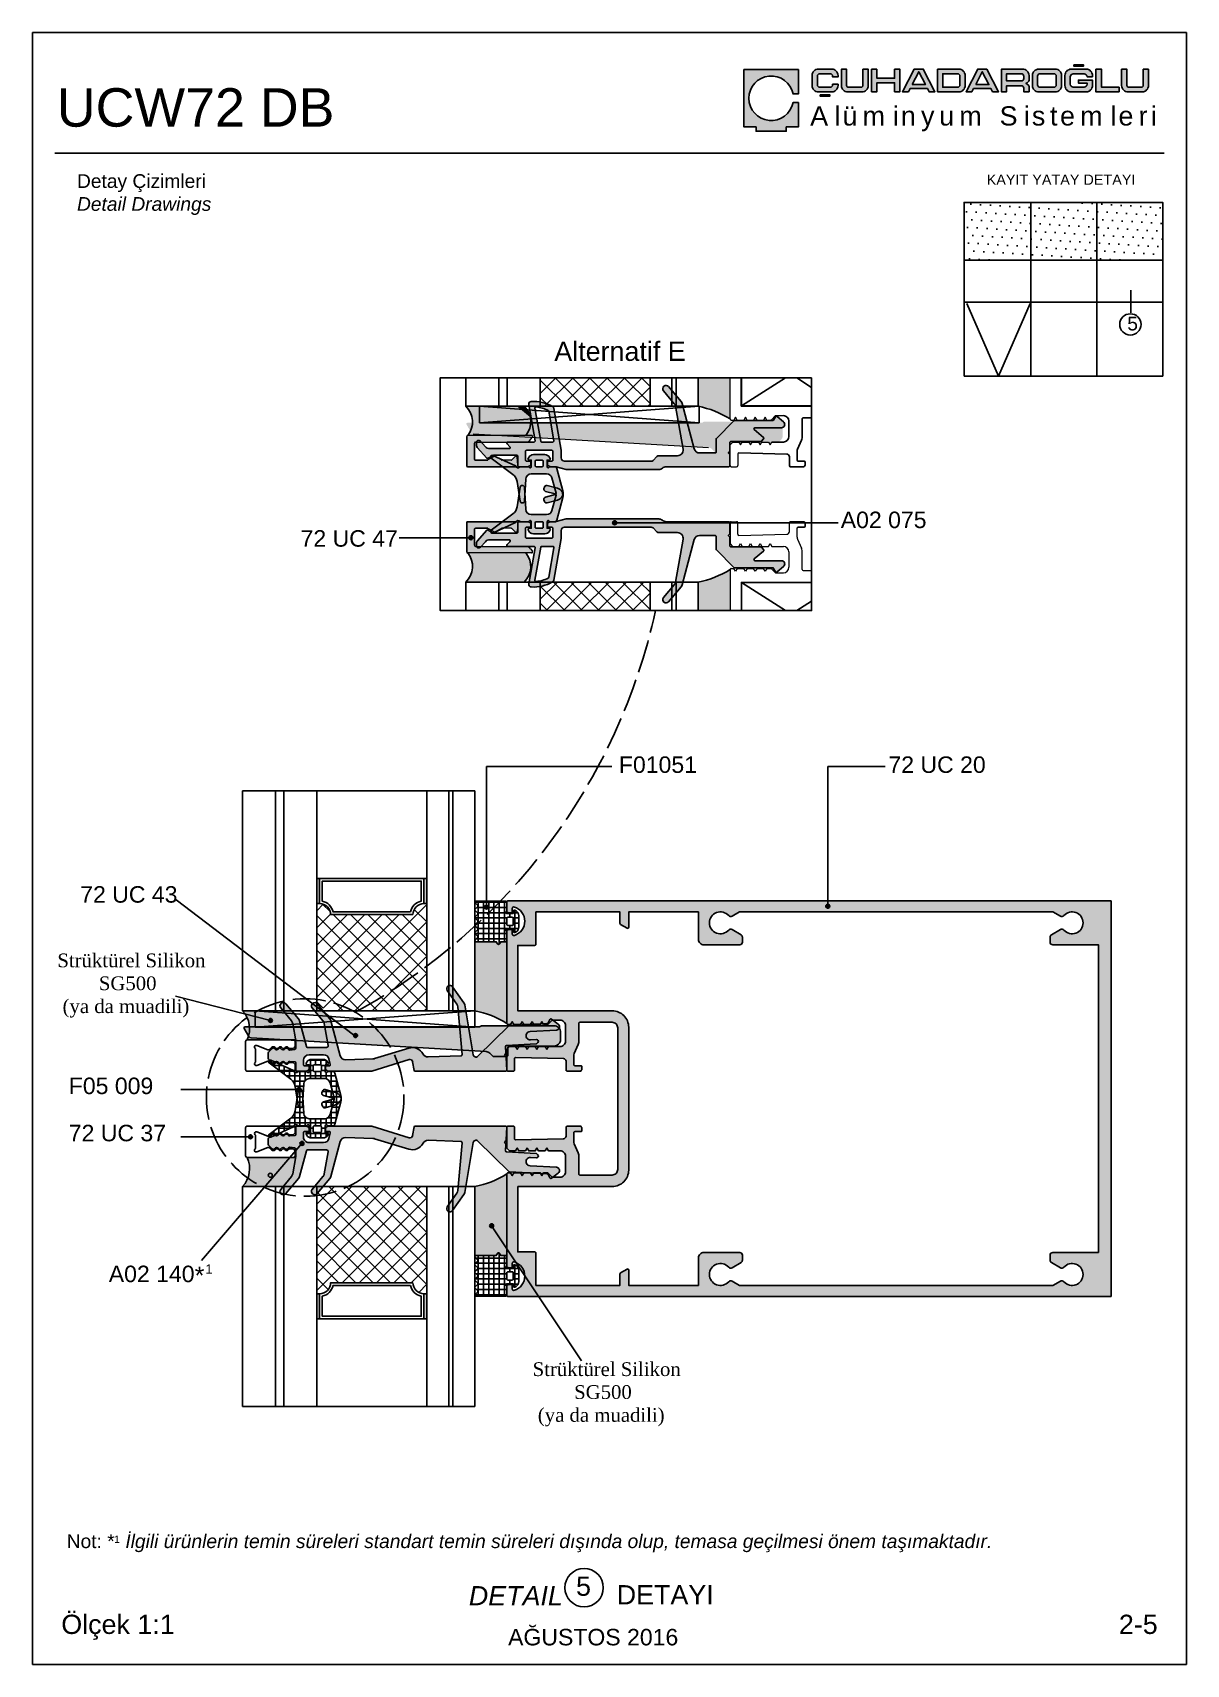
# Model space of a CAD drawing. Header units: millimetres. Extents: x -624 to 1947, y 11274 to 11571.
# Drawn here: x 390.4 to 600.4, y 11274.3 to 11571.3 of the extents above; entities that cross this region are included whole.
import ezdxf

# ---------------------------------------------------------------- set-up
doc = ezdxf.new("R2010")
doc.units = ezdxf.units.MM
doc.linetypes.add('AM_ISO02W050', pattern=[7.5, 6, -1.5])
for name, color, linetype in [('11', 11, 'Continuous'), ('AKSESUAR', 7, 'Continuous'), ('aksesuar_k', 7, 'Continuous'), ('ALUMINIUM', 30, 'Continuous'), ('Antet', 7, 'Continuous'), ('FITIL', 11, 'Continuous'), ('fitiller_k', 11, 'Continuous'), ('kesit_k', 7, 'Continuous'), ('Layer1', 7, 'Continuous'), ('nokta', 140, 'Continuous'), ('yazı_numara_k', 11, 'Continuous')]:
    doc.layers.add(name, color=color, linetype=linetype)
doc.styles.get("Standard").update_dxf_attribs({"font": 'arial.ttf'})
pattern_1 = [(0, (256.3012, -1387.6195), (0, 0.9525), []), (90, (256.3012, -1387.6195), (-0.9525, 1e-16), [])]

msp = doc.modelspace()

# ---------------------------------------------------------------- texts
at = {"layer": 'Antet', "color": 1, "linetype": 'Continuous'}
msp.add_text('*', height=3.25, rotation=360, dxfattribs=at).set_placement((419.942, 11343.469))
at = {"layer": 'Antet', "attachment_point": 1}
for s, insert, char_height in [('{     UCW72 DB }', (381.274, 11561.189), 7), ('{\\fArial|b0|i0|c162|p34;KAYIT YATAY DETAYI          }', (564.107, 11545.476), 1.875), ('{5}', (589.694, 11519.601), 2.5), ('{\\fArial|b0|i0|c162|p34;Alternatif E  }', (485.408, 11515.054), 3.5), ('{Not: *  \\fArial|b0|i1|c0|p34;İlgili ürünlerin temin süreleri standart temin süreleri dışında olup, temasa geçilmesi önem taşımaktadır.}', (396.653, 11297.97), 2.5), ('{\\fArial|b0|i0|c0|p0;1}', (405.284, 11297.737), 1.3227)]:
    msp.add_mtext(s, dxfattribs=dict(at, insert=insert, char_height=char_height))
at = {"layer": 'Antet', "char_height": 3, "width": 32.13086, "attachment_point": 1}
for s, insert in [('{\\fArial|b0|i0|c162|p34;F01051}', (497.16, 11439.566)), ('{\\fArial|b0|i0|c162|p34;72 UC 20}', (546.222, 11439.566)), ('{\\fArial|b0|i0|c162|p34;72 UC 43}', (399.113, 11415.946)), ('{\\fArial|b0|i0|c162|p34;F05 009}', (397.03, 11381.1)), ('{\\fArial|b0|i0|c162|p34;72 UC 37}', (397.03, 11372.511)), ('{\\fArial|b0|i0|c162|p34;A02 140}', (404.309, 11346.876))]:
    msp.add_mtext(s, dxfattribs=dict(at, insert=insert))
at = {"layer": 'Antet', "color": 1, "insert": (421.872, 11347.107), "char_height": 1.71951, "attachment_point": 1}
msp.add_mtext('{\\fArial|b0|i0|c0|p0;1}', dxfattribs=at)
at = {"layer": 'yazı_numara_k'}
for s, insert, char_height, attachment_point in [('{\\fArial|b0|i0|c162|p34;\\H0.8333x;Detay Çizimleri\\P\\fArial|b0|i1|c162|p34;Detail Drawings\\fArial|b0|i0|c162|p34; \\H1.2x;         }', (398.522, 11545.536), 3, 1), ('{\\fArial|b0|i0|c162|p34;Ölçek 1:1}', (395.666, 11283.34), 3.5, 1), ('{\\fArial|b0|i0|c162|p34;2\\fArial|b0|i0|c0|p34;-\\fArial|b0|i0|c162|p34;5}', (595.234, 11283.34), 3.5, 3), ('{AĞUSTOS 2016}', (507.966, 11280.758), 3, 3)]:
    msp.add_mtext(s, dxfattribs=dict(at, insert=insert, char_height=char_height, attachment_point=attachment_point))
at = {"layer": 'yazı_numara_k', "color": 0, "char_height": 2.5, "width": 39.06815, "attachment_point": 1}
for insert in [(394.955, 11403.686), (481.461, 11329.287)]:
    msp.add_mtext('{\\fTimes New Roman|b0|i0|c162|p18;Strüktürel Silikon\\P        SG500\\P (ya da muadili)}', dxfattribs=dict(at, insert=insert))
at = {"layer": 'yazı_numara_k', "color": 0, "char_height": 3.5, "attachment_point": 1}
for s, insert in [('{\\fArial|b0|i0|c162|p34; 5}', (488.004, 11290.288)), ('{\\fArial|b0|i1|c162|p34;DETAIL}', (469.847, 11288.546)), ('\\fArial Tur|b0|i0|c162|p34;DETAYI', (496.765, 11288.723))]:
    msp.add_mtext(s, dxfattribs=dict(at, insert=insert))

# ---------------------------------------------------------------- blocks, each defined once
blk = doc.blocks.new('CAM5V')
at = {"linetype": 'Continuous'}
for points in [[(941.47, -529.89), (941.47, -534.48), (940.97, -534.48), (940.97, -529.89)], [(941.47, -529.89), (941.47, -534.48), (940.97, -534.48), (940.97, -529.89)], [(941.47, -529.89), (941.47, -534.48), (940.97, -534.48), (940.97, -529.89)], [(960.47, -529.89), (960.47, -534.48), (960.97, -534.48), (960.97, -529.89)], [(960.47, -529.89), (960.47, -534.48), (960.97, -534.48), (960.97, -529.89)], [(960.47, -529.89), (960.47, -534.48), (960.97, -534.48), (960.97, -529.89)]]:
    blk.add_hatch(color=4, dxfattribs=at).paths.add_polyline_path(points)
at = {"color": 4}
for p, q in [((927.45, -513.99), (927.45, -553.99)), ((927.45, -513.99), (969.73, -513.99)), ((927.45, -513.99), (927.45, -553.99)), ((927.45, -513.99), (969.73, -513.99)), ((927.45, -513.99), (927.45, -553.99)), ((927.45, -513.99), (969.73, -513.99)), ((933.45, -553.99), (933.45, -513.99)), ((933.45, -553.99), (933.45, -513.99)), ((933.45, -553.99), (933.45, -513.99)), ((934.97, -553.99), (934.97, -513.99)), ((934.97, -553.99), (934.97, -513.99)), ((934.97, -553.99), (934.97, -513.99)), ((940.97, -553.99), (940.97, -513.99)), ((940.97, -553.99), (940.97, -513.99)), ((940.97, -553.99), (940.97, -513.99)), ((960.97, -553.99), (960.97, -513.99)), ((960.97, -553.99), (960.97, -513.99)), ((960.97, -553.99), (960.97, -513.99)), ((964.97, -553.99), (964.97, -513.99)), ((964.97, -553.99), (964.97, -513.99)), ((964.97, -553.99), (964.97, -513.99)), ((965.73, -553.99), (965.73, -513.99)), ((965.73, -553.99), (965.73, -513.99)), ((965.73, -553.99), (965.73, -513.99)), ((969.73, -553.99), (969.73, -513.99)), ((969.73, -553.99), (969.73, -513.99)), ((969.73, -553.99), (969.73, -513.99)), ((927.45, -553.99), (969.73, -553.99)), ((927.45, -553.99), (969.73, -553.99)), ((927.45, -553.99), (969.73, -553.99))]:
    blk.add_line(p, q, dxfattribs=at)
for points in [[(941.47, -529.89), (941.47, -534.48), (940.97, -534.48), (940.97, -529.89)], [(941.47, -529.89), (941.47, -534.48), (940.97, -534.48), (940.97, -529.89)], [(941.47, -529.89), (941.47, -534.48), (940.97, -534.48), (940.97, -529.89)], [(960.47, -529.89), (960.47, -534.49), (960.97, -534.49), (960.97, -529.89)], [(960.47, -529.89), (960.47, -534.48), (960.97, -534.48), (960.97, -529.89)], [(960.47, -529.89), (960.47, -534.49), (960.97, -534.49), (960.97, -529.89)], [(960.47, -529.89), (960.47, -534.48), (960.97, -534.48), (960.97, -529.89)], [(960.47, -529.89), (960.47, -534.49), (960.97, -534.49), (960.97, -529.89)], [(960.47, -529.89), (960.47, -534.48), (960.97, -534.48), (960.97, -529.89)]]:
    blk.add_lwpolyline(points, close=True, dxfattribs=at)
for points in [[(958.47, -536.49, -0.414214), (960.47, -534.49), (960.47, -529.89), (941.47, -529.89), (941.47, -534.49, -0.414214), (943.47, -536.49)], [(958.47, -536.49, -0.414214), (960.47, -534.49), (960.47, -529.89), (941.47, -529.89), (941.47, -534.49, -0.414214), (943.47, -536.49)], [(958.47, -536.49, -0.414214), (960.47, -534.49), (960.47, -529.89), (941.47, -529.89), (941.47, -534.49, -0.414214), (943.47, -536.49)], [(958.02, -535.99, -0.300614), (959.97, -534.04), (959.97, -530.39), (941.97, -530.39), (941.97, -534.04, -0.300614), (943.92, -535.99)], [(958.02, -535.99, -0.300614), (959.97, -534.04), (959.97, -530.39), (941.97, -530.39), (941.97, -534.04, -0.300614), (943.92, -535.99)], [(958.02, -535.99, -0.300614), (959.97, -534.04), (959.97, -530.39), (941.97, -530.39), (941.97, -534.04, -0.300614), (943.92, -535.99)]]:
    blk.add_lwpolyline(points, format="xyb", close=True, dxfattribs=at)
blk = doc.blocks.new('logo')
at = {"layer": 'Antet'}
h = blk.add_hatch(color=255, dxfattribs=at)
h.paths.add_polyline_path([(-430211.64, 79968.64, -0.414214), (-430211.2, 79969.07), (-430209.3, 79969.07, -0.414214), (-430208.87, 79968.64), (-430208.87, 79968.51), (-430207.89, 79968.51), (-430207.89, 79968.77, 0.414214), (-430209.03, 79969.91), (-430211.48, 79969.91, 0.414214), (-430212.62, 79968.77), (-430212.62, 79966.93, 0.414214), (-430211.48, 79965.79), (-430209.03, 79965.79, 0.414214), (-430207.89, 79966.93), (-430207.89, 79967.18), (-430208.87, 79967.18), (-430208.87, 79967.06, -0.414214), (-430209.3, 79966.63), (-430211.2, 79966.63, -0.414214), (-430211.64, 79967.06)])
h.paths.add_polyline_path([(-430211.12, 79965.27), (-430211.12, 79964.98), (-430209.39, 79964.98), (-430209.39, 79965.27)])
h.paths.add_polyline_path([(-430203.54, 79965.79, 0.414214), (-430202.4, 79966.93), (-430202.4, 79969.91), (-430203.36, 79969.91), (-430203.36, 79966.97, -0.414214), (-430203.7, 79966.63), (-430205.98, 79966.63, -0.414214), (-430206.33, 79966.97), (-430206.33, 79969.91), (-430207.28, 79969.91), (-430207.28, 79966.93, 0.414214), (-430206.14, 79965.79)])
h.paths.add_polyline_path([(-430200.82, 79967.43), (-430197.61, 79967.43), (-430197.61, 79965.79), (-430196.63, 79965.79), (-430196.63, 79969.91), (-430197.61, 79969.91), (-430197.61, 79968.27), (-430200.82, 79968.27), (-430200.82, 79969.91), (-430201.8, 79969.91), (-430201.8, 79965.79), (-430200.82, 79965.79)])
h.paths.add_polyline_path([(-430196.17, 79965.79), (-430195.09, 79965.79), (-430194.79, 79966.39), (-430191.63, 79966.39), (-430191.32, 79965.79), (-430190.25, 79965.79), (-430192.39, 79969.93), (-430194.02, 79969.93)])
h.paths.add_polyline_path([(-430194.41, 79967.1), (-430193.21, 79969.43), (-430192, 79967.1)], flags=16)
h.paths.add_polyline_path([(-430189.78, 79965.79), (-430185.9, 79965.79, 0.414214), (-430184.76, 79966.93), (-430184.76, 79968.77, 0.414214), (-430185.9, 79969.91), (-430189.78, 79969.91)])
h.paths.add_polyline_path([(-430188.83, 79969.07), (-430186.15, 79969.07, -0.414214), (-430185.71, 79968.64), (-430185.71, 79967.06, -0.414214), (-430186.15, 79966.63), (-430188.83, 79966.63)], flags=16)
h.paths.add_polyline_path([(-430183.21, 79966.39), (-430180.06, 79966.39), (-430179.75, 79965.79), (-430178.67, 79965.79), (-430180.82, 79969.93), (-430182.45, 79969.93), (-430184.6, 79965.79), (-430183.52, 79965.79)])
h.paths.add_polyline_path([(-430182.84, 79967.1), (-430181.63, 79969.43), (-430180.43, 79967.1)], flags=16)
h.paths.add_polyline_path([(-430177.2, 79966.9), (-430174.52, 79966.9, -0.414214), (-430174.08, 79966.47), (-430174.08, 79965.79), (-430173.13, 79965.79), (-430173.13, 79966.73, 0.203358), (-430173.26, 79967.04, 0.098259), (-430173.64, 79967.28), (-430173.64, 79967.38, 0.058399), (-430173.32, 79967.55, 0.246853), (-430173.13, 79967.91), (-430173.13, 79968.77, 0.414214), (-430174.27, 79969.91), (-430178.15, 79969.91), (-430178.15, 79965.79), (-430177.2, 79965.79)])
h.paths.add_polyline_path([(-430177.2, 79967.77), (-430177.2, 79969.07), (-430174.55, 79969.07, -0.414214), (-430174.08, 79968.61), (-430174.08, 79968.2, -0.414214), (-430174.52, 79967.77)], flags=16)
h.paths.add_polyline_path([(-430168.35, 79965.79, 0.414214), (-430167.21, 79966.93), (-430167.21, 79968.77, 0.414214), (-430168.35, 79969.91), (-430171.39, 79969.91, 0.414214), (-430172.52, 79968.77), (-430172.52, 79966.93, 0.414214), (-430171.39, 79965.79)])
h.paths.add_polyline_path([(-430171.14, 79966.63, -0.414214), (-430171.57, 79967.06), (-430171.57, 79968.64, -0.414214), (-430171.14, 79969.07), (-430168.6, 79969.07, -0.414214), (-430168.16, 79968.64), (-430168.16, 79967.06, -0.414214), (-430168.6, 79966.63)], flags=16)
h.paths.add_polyline_path([(-430165.47, 79965.79), (-430162.72, 79965.79, 0.414214), (-430161.58, 79966.93), (-430161.58, 79967.93), (-430164.15, 79967.93), (-430164.15, 79967.38), (-430162.56, 79967.38), (-430162.56, 79967.18, -0.414214), (-430163.11, 79966.63), (-430165.07, 79966.63, -0.414214), (-430165.62, 79967.18), (-430165.62, 79968.52, -0.414214), (-430165.07, 79969.07), (-430163.11, 79969.07, -0.407741), (-430162.56, 79968.53), (-430161.58, 79968.53), (-430161.58, 79968.77, 0.414214), (-430162.72, 79969.91), (-430165.47, 79969.91, 0.414214), (-430166.6, 79968.77), (-430166.6, 79966.93, 0.414214)])
h.paths.add_polyline_path([(-430163.23, 79970.43), (-430163.23, 79970.72), (-430164.96, 79970.72), (-430164.96, 79970.43)])
h.paths.add_polyline_path([(-430156.73, 79965.79), (-430156.73, 79966.63), (-430159.92, 79966.63), (-430159.92, 79969.91), (-430160.97, 79969.91), (-430160.97, 79965.79)])
h.paths.add_polyline_path([(-430155.32, 79966.97), (-430155.32, 79969.91), (-430156.27, 79969.91), (-430156.27, 79966.93, 0.414214), (-430155.13, 79965.79), (-430152.53, 79965.79, 0.414214), (-430151.39, 79966.93), (-430151.39, 79969.91), (-430152.34, 79969.91), (-430152.34, 79966.97, -0.414214), (-430152.69, 79966.63), (-430154.97, 79966.63, -0.414214)])
blk.add_hatch(color=255, dxfattribs=at).paths.add_polyline_path([(-430216.08, 79965.4), (-430215.09, 79965.4), (-430215.09, 79969.85), (-430225.03, 79969.85), (-430225.03, 79959.39), (-430222.81, 79959.39), (-430222.81, 79958.6), (-430217.31, 79958.6), (-430217.31, 79959.39), (-430215.09, 79959.39), (-430215.09, 79963.83), (-430216.08, 79963.83, -10.235635)])
at = {"layer": 'Antet', "color": 255}
for points in [[(-430164.96, 79970.72), (-430164.96, 79970.43), (-430163.23, 79970.43), (-430163.23, 79970.72)], [(-430200.82, 79969.91), (-430200.82, 79968.27), (-430197.61, 79968.27), (-430197.61, 79969.91), (-430196.63, 79969.91), (-430196.63, 79965.79), (-430197.61, 79965.79), (-430197.61, 79967.43), (-430200.82, 79967.43), (-430200.82, 79965.79), (-430201.8, 79965.79), (-430201.8, 79969.91)], [(-430195.09, 79965.79), (-430194.79, 79966.39), (-430191.63, 79966.39), (-430191.32, 79965.79), (-430190.25, 79965.79), (-430192.39, 79969.93), (-430194.02, 79969.93), (-430196.17, 79965.79)], [(-430194.41, 79967.1), (-430192, 79967.1), (-430193.21, 79969.43)], [(-430183.52, 79965.79), (-430183.21, 79966.39), (-430180.06, 79966.39), (-430179.75, 79965.79), (-430178.67, 79965.79), (-430180.82, 79969.93), (-430182.45, 79969.93), (-430184.6, 79965.79)], [(-430182.84, 79967.1), (-430180.43, 79967.1), (-430181.63, 79969.43)], [(-430160.97, 79969.91), (-430160.97, 79965.79), (-430156.73, 79965.79), (-430156.73, 79966.63), (-430159.92, 79966.63), (-430159.92, 79969.91)], [(-430211.12, 79965.27), (-430211.12, 79964.98), (-430209.39, 79964.98), (-430209.39, 79965.27)]]:
    blk.add_lwpolyline(points, close=True, dxfattribs=at)
for points in [[(-430217.31, 79959.39), (-430217.31, 79958.6), (-430222.81, 79958.6), (-430222.81, 79959.39), (-430225.03, 79959.39), (-430225.03, 79969.85), (-430215.09, 79969.85), (-430215.09, 79965.4), (-430216.08, 79965.4, 10.235635), (-430216.08, 79963.83), (-430215.09, 79963.83), (-430215.09, 79959.39)], [(-430211.2, 79966.63, -0.414214), (-430211.64, 79967.06), (-430211.64, 79968.64, -0.414214), (-430211.2, 79969.07), (-430209.3, 79969.07, -0.414214), (-430208.87, 79968.64), (-430208.87, 79968.51), (-430207.89, 79968.51), (-430207.89, 79968.77, 0.414214), (-430209.03, 79969.91), (-430211.48, 79969.91, 0.414214), (-430212.62, 79968.77), (-430212.62, 79966.93, 0.414214), (-430211.48, 79965.79), (-430209.03, 79965.79, 0.414214), (-430207.89, 79966.93), (-430207.89, 79967.18), (-430208.87, 79967.18), (-430208.87, 79967.06, -0.414214), (-430209.3, 79966.63)], [(-430203.7, 79966.63), (-430205.98, 79966.63, -0.414214), (-430206.33, 79966.97), (-430206.33, 79969.91), (-430207.28, 79969.91), (-430207.28, 79966.93, 0.414214), (-430206.14, 79965.79), (-430203.54, 79965.79, 0.414214), (-430202.4, 79966.93), (-430202.4, 79969.91), (-430203.36, 79969.91), (-430203.36, 79966.97, -0.414214)], [(-430189.78, 79965.79), (-430189.78, 79969.91), (-430185.9, 79969.91, -0.414214), (-430184.76, 79968.77), (-430184.76, 79966.93, -0.414214), (-430185.9, 79965.79)], [(-430185.71, 79968.64, 0.414214), (-430186.15, 79969.07), (-430188.83, 79969.07), (-430188.83, 79966.63), (-430186.15, 79966.63, 0.414214), (-430185.71, 79967.06)], [(-430173.13, 79966.73), (-430173.13, 79965.79), (-430174.08, 79965.79), (-430174.08, 79966.47, 0.414214), (-430174.52, 79966.9), (-430177.2, 79966.9), (-430177.2, 79965.79), (-430178.15, 79965.79), (-430178.15, 79969.91), (-430174.27, 79969.91, -0.414214), (-430173.13, 79968.77), (-430173.13, 79967.91, -0.246853), (-430173.32, 79967.55, -0.058399), (-430173.64, 79967.38), (-430173.64, 79967.28, -0.098259), (-430173.26, 79967.04, -0.203358)], [(-430174.55, 79969.07, -0.414214), (-430174.08, 79968.61), (-430174.08, 79968.2, -0.414214), (-430174.52, 79967.77), (-430177.2, 79967.77), (-430177.2, 79969.07)], [(-430168.35, 79965.79), (-430171.39, 79965.79, -0.414214), (-430172.52, 79966.93), (-430172.52, 79968.77, -0.414214), (-430171.39, 79969.91), (-430168.35, 79969.91, -0.414214), (-430167.21, 79968.77), (-430167.21, 79966.93, -0.414214)], [(-430168.16, 79968.64), (-430168.16, 79967.06, -0.414214), (-430168.6, 79966.63), (-430171.14, 79966.63, -0.414214), (-430171.57, 79967.06), (-430171.57, 79968.64, -0.414214), (-430171.14, 79969.07), (-430168.6, 79969.07, -0.414214)], [(-430162.56, 79967.18), (-430162.56, 79967.38), (-430164.15, 79967.38), (-430164.15, 79967.93), (-430161.58, 79967.93), (-430161.58, 79966.93, -0.414214), (-430162.72, 79965.79), (-430165.47, 79965.79, -0.414214), (-430166.6, 79966.93), (-430166.6, 79968.77, -0.414214), (-430165.47, 79969.91), (-430162.72, 79969.91, -0.414214), (-430161.58, 79968.77), (-430161.58, 79968.53), (-430162.56, 79968.53, 0.407741), (-430163.11, 79969.07), (-430165.07, 79969.07, 0.414214), (-430165.62, 79968.52), (-430165.62, 79967.18, 0.414214), (-430165.07, 79966.63), (-430163.11, 79966.63, 0.414214)], [(-430155.13, 79965.79), (-430152.53, 79965.79, 0.414214), (-430151.39, 79966.93), (-430151.39, 79969.91), (-430152.34, 79969.91), (-430152.34, 79966.97, -0.414214), (-430152.69, 79966.63), (-430154.97, 79966.63, -0.414214), (-430155.32, 79966.97), (-430155.32, 79969.91), (-430156.27, 79969.91), (-430156.27, 79966.93, 0.414214)]]:
    blk.add_lwpolyline(points, format="xyb", close=True, dxfattribs=at)
at = {"layer": 'Antet', "color": 255, "insert": (-430212.96, 79963.16), "char_height": 3.5, "attachment_point": 1}
blk.add_mtext('{\\fArial|b0|i0|c162|p34;\\T1.35;Alüminyum Sistemleri}', dxfattribs=at)
blk = doc.blocks.new('CAM5V.A')
at = {"color": 4}
for p, q in [((927.45, -548.8), (927.45, -553.99)), ((927.45, -548.8), (927.45, -553.99)), ((927.45, -548.8), (927.45, -553.99)), ((933.45, -553.99), (933.45, -548.8)), ((933.45, -553.99), (933.45, -548.8)), ((933.45, -553.99), (933.45, -548.8)), ((934.97, -553.99), (934.97, -548.8)), ((934.97, -553.99), (934.97, -548.8)), ((934.97, -553.99), (934.97, -548.8)), ((940.97, -553.99), (940.97, -548.8)), ((940.97, -553.99), (940.97, -548.8)), ((940.97, -553.99), (940.97, -548.8)), ((960.97, -553.99), (960.97, -548.8)), ((960.97, -553.99), (960.97, -548.8)), ((960.97, -553.99), (960.97, -548.8)), ((964.97, -553.99), (964.97, -548.8)), ((964.97, -553.99), (964.97, -548.8)), ((964.97, -553.99), (964.97, -548.8)), ((965.73, -553.99), (965.73, -548.8)), ((965.73, -553.99), (965.73, -548.8)), ((965.73, -553.99), (965.73, -548.8)), ((969.73, -553.99), (969.73, -548.8)), ((969.73, -553.99), (969.73, -548.8)), ((969.73, -553.99), (969.73, -548.8)), ((927.45, -553.99), (969.73, -553.99)), ((927.45, -553.99), (969.73, -553.99)), ((927.45, -553.99), (969.73, -553.99))]:
    blk.add_line(p, q, dxfattribs=at)
blk = doc.blocks.new('ALTERNATİF A DET.')
h = blk.add_hatch(color=1)
h.paths.add_polyline_path([(-1033.98, 11246.16, 0.182676), (-1034.23, 11246.82, -0.182676), (-1034.48, 11247.49), (-1034.48, 11258.89, 0.414214), (-1034.68, 11259.09), (-1036.68, 11259.09), (-1036.98, 11258.79), (-1037.28, 11259.09), (-1038.88, 11259.09, -0.414214), (-1039.08, 11259.29), (-1039.08, 11264.69, 0.198912), (-1039.14, 11264.83), (-1039.54, 11265.23, 0.440011), (-1039.83, 11265.21), (-1041.23, 11263.55, -0.700208), (-1041.58, 11263.68), (-1041.58, 11268.47, 0.700208), (-1042.66, 11268.87), (-1043.63, 11267.71, 0.466308), (-1043.58, 11267.4), (-1042.98, 11267.06, -0.267949), (-1042.88, 11266.89), (-1042.88, 11259.97, 0.198912), (-1042.82, 11259.83), (-1039.63, 11256.64, 0.198912), (-1039.49, 11256.59), (-1037.18, 11256.59, -0.414214), (-1036.98, 11256.39), (-1036.98, 11253.59, -0.339454), (-1037.72, 11252.62), (-1045.96, 11250.41, 0.109518), (-1046.34, 11250.21), (-1049.06, 11247.93, 1), (-1048.29, 11247.01), (-1045.95, 11248.97, -0.131652), (-1045.48, 11249.19), (-1037.65, 11250.57, -0.466308), (-1036.48, 11249.59), (-1036.48, 11246.17, 0.198912), (-1036.33, 11245.82), (-1035.63, 11245.11, -0.198912), (-1035.48, 11244.76), (-1035.48, 11228.99, -0.414214), (-1036.08, 11228.39), (-1037.48, 11228.39, 0.043661), (-1037.51, 11228.38), (-1045.1, 11227.05, 0.218379), (-1045.44, 11226.81, 0.151343), (-1046.37, 11222.95, 0.446803), (-1045.78, 11222.49), (-1039.21, 11223.65, -0.466308), (-1038.98, 11223.45), (-1038.98, 11218.69, 0.668179), (-1038.64, 11218.54), (-1038.12, 11219.06, -0.668179), (-1037.78, 11218.92), (-1037.78, 11215.35, -0.214052), (-1038.11, 11214.6), (-1039.14, 11213.68, 0.68939), (-1038.88, 11212.99), (-1038.28, 11212.99, 0.183859), (-1038.01, 11213.09), (-1036.05, 11214.84, 0.35573), (-1036.01, 11215.09), (-1036.58, 11216.08), (-1036.58, 11220.29, -0.414214), (-1036.38, 11220.49), (-1034.68, 11220.49, 0.414214), (-1034.48, 11220.69), (-1034.48, 11222.34, 0.131652), (-1034.51, 11222.44), (-1034.71, 11222.79, 0.267949), (-1034.88, 11222.89), (-1035.28, 11222.89, 0.414214), (-1035.48, 11222.69), (-1035.48, 11222.09, -0.414214), (-1035.68, 11221.89), (-1037.28, 11221.89, -0.414214), (-1037.48, 11222.09), (-1037.48, 11226.69, -0.414214), (-1037.28, 11226.89), (-1035.68, 11226.89, -0.414214), (-1035.48, 11226.69), (-1035.48, 11226.09, 0.414214), (-1035.28, 11225.89), (-1034.88, 11225.89, 0.267949), (-1034.71, 11225.99), (-1034.51, 11226.33, 0.131652), (-1034.48, 11226.43), (-1034.48, 11227.46), (-1033.99, 11229.3, 0.065543), (-1033.98, 11229.35)])
h.paths.add_polyline_path([(-1039.21, 11227.07, -0.466308), (-1038.98, 11226.87), (-1038.98, 11224.88, -0.36397), (-1039.14, 11224.68), (-1045.13, 11223.62, -0.490632), (-1045.36, 11223.84, -0.104759), (-1044.69, 11226.1)], flags=16)
h = blk.add_hatch(color=1)
h.paths.add_polyline_path([(-1024.98, 11229.35, 0.065543), (-1024.97, 11229.3), (-1024.48, 11227.46), (-1024.48, 11226.43, 0.131652), (-1024.45, 11226.33), (-1024.25, 11225.99, 0.267949), (-1024.08, 11225.89), (-1023.68, 11225.89, 0.414214), (-1023.48, 11226.09), (-1023.48, 11226.69, -0.414214), (-1023.28, 11226.89), (-1021.68, 11226.89, -0.414214), (-1021.48, 11226.69), (-1021.48, 11222.09, -0.414214), (-1021.68, 11221.89), (-1023.28, 11221.89, -0.414214), (-1023.48, 11222.09), (-1023.48, 11222.69, 0.414214), (-1023.68, 11222.89), (-1024.08, 11222.89, 0.267949), (-1024.25, 11222.79), (-1024.45, 11222.44, 0.131652), (-1024.48, 11222.34), (-1024.48, 11220.69, 0.414214), (-1024.28, 11220.49), (-1022.58, 11220.49, -0.414214), (-1022.38, 11220.29), (-1022.38, 11216.08), (-1022.95, 11215.09, 0.35573), (-1022.91, 11214.84), (-1020.95, 11213.09, 0.183859), (-1020.68, 11212.99), (-1020.08, 11212.99, 0.68939), (-1019.81, 11213.68), (-1020.84, 11214.6, -0.214052), (-1021.18, 11215.35), (-1021.18, 11218.92, -0.668179), (-1020.84, 11219.06), (-1020.32, 11218.54, 0.668179), (-1019.98, 11218.69), (-1019.98, 11223.45, -0.466308), (-1019.74, 11223.65), (-1013.18, 11222.49, 0.446803), (-1012.59, 11222.95, 0.151343), (-1013.52, 11226.81, 0.218379), (-1013.86, 11227.05), (-1021.44, 11228.38, 0.043661), (-1021.48, 11228.39), (-1022.88, 11228.39, -0.414214), (-1023.48, 11228.99), (-1023.48, 11244.76, -0.198912), (-1023.33, 11245.11), (-1022.63, 11245.82, 0.198912), (-1022.48, 11246.17), (-1022.48, 11249.59, -0.466308), (-1021.31, 11250.57), (-1013.47, 11249.19, -0.131652), (-1013, 11248.97), (-1010.66, 11247.01, 1), (-1009.89, 11247.93), (-1012.62, 11250.21, 0.109518), (-1013, 11250.41), (-1021.24, 11252.62, -0.339454), (-1021.98, 11253.59), (-1021.98, 11256.39, -0.414214), (-1021.78, 11256.59), (-1019.47, 11256.59, 0.198912), (-1019.33, 11256.64), (-1016.14, 11259.83, 0.198912), (-1016.08, 11259.97), (-1016.08, 11266.89, -0.267949), (-1015.98, 11267.06), (-1015.38, 11267.4, 0.466308), (-1015.33, 11267.71), (-1016.3, 11268.87, 0.700208), (-1017.38, 11268.47), (-1017.38, 11263.68, -0.700208), (-1017.73, 11263.55), (-1019.13, 11265.21, 0.440011), (-1019.42, 11265.23), (-1019.82, 11264.83, 0.198912), (-1019.88, 11264.69), (-1019.88, 11259.29, -0.414214), (-1020.08, 11259.09), (-1021.68, 11259.09), (-1021.98, 11258.79), (-1022.28, 11259.09), (-1024.28, 11259.09, 0.414214), (-1024.48, 11258.89), (-1024.48, 11247.49, -0.182676), (-1024.73, 11246.82, 0.182676), (-1024.98, 11246.16)])
h.paths.add_polyline_path([(-1019.74, 11227.07), (-1014.27, 11226.1, -0.104759), (-1013.6, 11223.84, -0.490632), (-1013.83, 11223.62), (-1019.81, 11224.68, -0.36397), (-1019.98, 11224.88), (-1019.98, 11226.87, -0.466308)], flags=16)
for points in [[(-1045.48, 11253.33, -0.090493), (-1043.18, 11259.13), (-1050.67, 11259.13), (-1050.67, 11253.33)], [(-1013.48, 11253.33, 0.090493), (-1015.78, 11259.13), (-1008.29, 11259.13), (-1008.29, 11253.33)], [(-1045.48, 11221.63), (-1045.48, 11220.32), (-1043.47, 11222.77, 0.15248)]]:
    blk.add_hatch(color=7).paths.add_polyline_path(points)
h = blk.add_hatch()
h.set_pattern_fill('ANSI37', color=256, scale=0.7, style=0)
h.paths.add_polyline_path([(-1045.48, 11226.74), (-1045.48, 11244.57), (-1050.67, 11244.57), (-1050.67, 11224.57), (-1046.27, 11224.57, -0.086939)])
h.paths.add_polyline_path([(-1045.48, 11224.57), (-1045.48, 11226.74, 0.086939), (-1046.27, 11224.57)], flags=16)
h = blk.add_hatch()
h.set_pattern_fill('ANSI37', color=256, scale=0.7, angle=180, style=0)
h.set_pattern_definition([(135, (-2058.958, 0), (1.5715448, 1.5715448), []), (45, (-2058.958, 0), (1.5715448, -1.5715448), [])])
h.paths.add_polyline_path([(-1013.48, 11226.74), (-1013.48, 11244.57), (-1008.29, 11244.57), (-1008.29, 11224.57), (-1012.68, 11224.57, 0.086939)])
h.paths.add_polyline_path([(-1013.48, 11224.57), (-1013.48, 11226.74, -0.086939), (-1012.68, 11224.57)], flags=16)
h = blk.add_hatch(color=24)
h.paths.add_polyline_path([(-1034.18, 11227.6), (-1030.11, 11228.69, -0.414214), (-1028.4, 11227.7), (-1027.89, 11225.82, -0.414214), (-1028.18, 11225.33), (-1028.47, 11225.25, -0.414214), (-1028.96, 11225.53), (-1029.43, 11227.32, 0.414214), (-1029.68, 11227.46), (-1032.44, 11226.72, 0.339454), (-1033.18, 11225.75), (-1033.18, 11222.94, 0.39896), (-1032.23, 11221.94), (-1028.26, 11221.73, -0.900404), (-1028.22, 11220.93), (-1031.77, 11220.37, 0.194002), (-1033.06, 11219.6), (-1036.04, 11215.65, -0.898151), (-1036.55, 11215.96), (-1034.66, 11220.05, -0.202229), (-1034.55, 11220.16, 0.56776), (-1034.41, 11220.83, -0.211717), (-1034.48, 11220.99), (-1034.48, 11222.39, -0.267949), (-1034.38, 11222.56, 0.767327), (-1034.48, 11222.94), (-1035.68, 11222.94), (-1035.68, 11222.54, -0.57735), (-1035.98, 11222.36), (-1036.18, 11222.48, -0.267949), (-1036.68, 11223.34), (-1036.68, 11225.43, -0.267949), (-1036.18, 11226.29), (-1035.98, 11226.41, -0.57735), (-1035.68, 11226.24), (-1035.68, 11225.84), (-1034.48, 11225.84, 0.767327), (-1034.38, 11226.21, -0.267949), (-1034.48, 11226.38), (-1034.48, 11227.21, -0.339454)])
h.paths.add_polyline_path([(-1035.48, 11223.64), (-1034.68, 11223.64, 0.414214), (-1034.48, 11223.84), (-1034.48, 11224.94, 0.414214), (-1034.68, 11225.14), (-1035.48, 11225.14, 0.414214), (-1035.68, 11224.94), (-1035.68, 11223.84, 0.414214)], flags=16)
h = blk.add_hatch(color=24)
h.paths.add_polyline_path([(-1024.78, 11227.6), (-1028.85, 11228.69, 0.414214), (-1030.56, 11227.7), (-1031.07, 11225.82, 0.414214), (-1030.78, 11225.33), (-1030.49, 11225.25, 0.414214), (-1030, 11225.53), (-1029.52, 11227.32, -0.414214), (-1029.28, 11227.46), (-1026.52, 11226.72, -0.339454), (-1025.78, 11225.75), (-1025.78, 11222.94, -0.39896), (-1026.73, 11221.94), (-1030.7, 11221.73, 0.900404), (-1030.74, 11220.93), (-1027.18, 11220.37, -0.194002), (-1025.9, 11219.6), (-1022.92, 11215.65, 0.898151), (-1022.41, 11215.96), (-1024.3, 11220.05, 0.202229), (-1024.41, 11220.16, -0.56776), (-1024.55, 11220.83, 0.211717), (-1024.48, 11220.99), (-1024.48, 11222.39, 0.267949), (-1024.58, 11222.56, -0.767327), (-1024.48, 11222.94), (-1023.28, 11222.94), (-1023.28, 11222.54, 0.57735), (-1022.98, 11222.36), (-1022.78, 11222.48, 0.267949), (-1022.28, 11223.34), (-1022.28, 11225.43, 0.267949), (-1022.78, 11226.29), (-1022.98, 11226.41, 0.57735), (-1023.28, 11226.24), (-1023.28, 11225.84), (-1024.48, 11225.84, -0.767327), (-1024.58, 11226.21, 0.267949), (-1024.48, 11226.38), (-1024.48, 11227.21, 0.339454)])
h.paths.add_polyline_path([(-1023.48, 11223.64), (-1024.28, 11223.64, -0.414214), (-1024.48, 11223.84), (-1024.48, 11224.94, -0.414214), (-1024.28, 11225.14), (-1023.48, 11225.14, -0.414214), (-1023.28, 11224.94), (-1023.28, 11223.84, -0.414214)], flags=16)
h = blk.add_hatch(color=7)
h.paths.add_polyline_path([(-1040.18, 11221.97, 0.230404), (-1043.47, 11222.77), (-1045.48, 11220.32), (-1045.48, 11211.05, -0.396824), (-1040.18, 11211.39)])
h.paths.add_polyline_path([(-1013.48, 11221.63, 0.396824), (-1018.78, 11221.97), (-1018.78, 11211.39, -0.396824), (-1013.48, 11211.05)])
at = {"layer": '11'}
for points in [[(-1039.86, 11223.15), (-1039.41, 11222.83, -0.244698), (-1038.98, 11222.01), (-1038.98, 11212.79, 0.414214), (-1038.78, 11212.59), (-1035.88, 11212.59, 0.414214), (-1035.68, 11212.79), (-1035.68, 11214.97, 0.131652), (-1035.71, 11215.07), (-1036.35, 11216.19, -0.267949), (-1036.35, 11216.39), (-1035.71, 11217.51, 0.131652), (-1035.68, 11217.61), (-1035.68, 11219.26, 0.189856), (-1035.73, 11219.39), (-1036.33, 11220.03, -0.624869), (-1036.2, 11220.36), (-1034.81, 11220.49, -0.440011), (-1034.48, 11220.19), (-1034.48, 11211.39, -0.414214), (-1034.68, 11211.19), (-1039.98, 11211.19, -0.414214), (-1040.18, 11211.39), (-1040.18, 11222.99, -0.606815)], [(-1019.09, 11223.15), (-1019.55, 11222.83, 0.244698), (-1019.98, 11222.01), (-1019.98, 11212.79, -0.414214), (-1020.18, 11212.59), (-1023.08, 11212.59, -0.414214), (-1023.28, 11212.79), (-1023.28, 11214.97, -0.131652), (-1023.25, 11215.07), (-1022.61, 11216.19, 0.267949), (-1022.61, 11216.39), (-1023.25, 11217.51, -0.131652), (-1023.28, 11217.61), (-1023.28, 11219.26, -0.189856), (-1023.23, 11219.39), (-1022.63, 11220.03, 0.624869), (-1022.76, 11220.36), (-1024.15, 11220.49, 0.440011), (-1024.48, 11220.19), (-1024.48, 11211.39, 0.414214), (-1024.28, 11211.19), (-1018.98, 11211.19, 0.414214), (-1018.78, 11211.39), (-1018.78, 11222.99, 0.606815)]]:
    blk.add_hatch(color=256, dxfattribs=at).paths.add_polyline_path(points)
at = {"color": 3}
for p, q in [((-1050.67, 11271.26), (-1048.93, 11273.98)), ((-1045.58, 11273.98), (-1045.58, 11261.23)), ((-1013.38, 11273.98), (-1013.38, 11261.23)), ((-1008.29, 11271.26), (-1010.02, 11273.98)), ((-1045.58, 11261.23), (-1050.67, 11269.2)), ((-1013.38, 11261.23), (-1008.29, 11269.2)), ((-1045.58, 11261.23), (-1050.67, 11261.23)), ((-1013.38, 11261.23), (-1008.29, 11261.23))]:
    blk.add_line(p, q, dxfattribs=at)
at = {"color": 0, "linetype": 'Continuous', "lineweight": 15}
for p, q in [((-1045.48, 11261.13), (-1045.48, 11273.98)), ((-1021.69, 11271.33), (-1023.28, 11271.33)), ((-1021.29, 11271.41), (-1019.65, 11272.14)), ((-1015.78, 11272.23), (-1019.24, 11272.23)), ((-1015.58, 11272.43), (-1015.58, 11273.98)), ((-1013.48, 11261.13), (-1013.48, 11273.98)), ((-1043.78, 11267.49), (-1043.78, 11268.83)), ((-1022.68, 11269.93), (-1024.28, 11269.93)), ((-1021.98, 11260.73), (-1022.18, 11269.44)), ((-1019.98, 11266.74), (-1019.98, 11268.83)), ((-1018.98, 11269.83), (-1016.18, 11269.83)), ((-1015.18, 11267.49), (-1015.18, 11268.83)), ((-1043.04, 11266.67), (-1043.72, 11267.35)), ((-1042.98, 11265.84), (-1043.48, 11265.53)), ((-1043.48, 11265.53), (-1042.98, 11265.22)), ((-1042.98, 11265.84), (-1042.98, 11266.53)), ((-1042.98, 11264.04), (-1042.98, 11265.22)), ((-1038.48, 11266.43), (-1038.98, 11266.74)), ((-1038.98, 11266.12), (-1038.48, 11266.43)), ((-1038.98, 11264.94), (-1038.98, 11266.12)), ((-1020.48, 11266.43), (-1019.98, 11266.74)), ((-1019.98, 11266.12), (-1020.48, 11266.43)), ((-1019.98, 11264.94), (-1019.98, 11266.12)), ((-1015.98, 11265.84), (-1015.98, 11266.53)), ((-1015.98, 11265.84), (-1015.48, 11265.53)), ((-1015.48, 11265.53), (-1015.98, 11265.22)), ((-1015.98, 11264.04), (-1015.98, 11265.22)), ((-1015.92, 11266.67), (-1015.24, 11267.35)), ((-1042.98, 11264.04), (-1043.48, 11263.73)), ((-1043.48, 11263.73), (-1042.98, 11263.42)), ((-1042.98, 11262.24), (-1043.48, 11261.93)), ((-1042.98, 11262.24), (-1042.98, 11263.42)), ((-1038.48, 11264.63), (-1038.98, 11264.94)), ((-1038.98, 11264.32), (-1038.48, 11264.63)), ((-1038.98, 11263.14), (-1038.98, 11264.32)), ((-1038.48, 11262.83), (-1038.98, 11263.14)), ((-1038.98, 11262.52), (-1038.48, 11262.83)), ((-1038.98, 11261.34), (-1038.98, 11262.52)), ((-1020.48, 11264.63), (-1019.98, 11264.94)), ((-1019.98, 11264.32), (-1020.48, 11264.63)), ((-1020.48, 11262.83), (-1019.98, 11263.14)), ((-1019.98, 11262.52), (-1020.48, 11262.83)), ((-1019.98, 11263.14), (-1019.98, 11264.32)), ((-1019.98, 11261.34), (-1019.98, 11262.52)), ((-1015.98, 11264.04), (-1015.48, 11263.73)), ((-1015.48, 11263.73), (-1015.98, 11263.42)), ((-1015.98, 11262.24), (-1015.98, 11263.42)), ((-1015.98, 11262.24), (-1015.48, 11261.93)), ((-1043.48, 11261.93), (-1042.98, 11261.62)), ((-1042.98, 11260.44), (-1043.48, 11260.13)), ((-1043.48, 11260.13), (-1042.98, 11259.82)), ((-1042.98, 11260.44), (-1042.98, 11261.62)), ((-1042.98, 11259.33), (-1042.98, 11259.82)), ((-1038.48, 11261.03), (-1038.98, 11261.34)), ((-1038.98, 11260.72), (-1038.48, 11261.03)), ((-1038.98, 11259.63), (-1038.98, 11260.72)), ((-1038.48, 11259.13), (-1038.98, 11259.63)), ((-1036.78, 11260.53), (-1034.68, 11260.53)), ((-1034.48, 11259.33), (-1034.48, 11260.33)), ((-1024.48, 11259.33), (-1024.48, 11260.33)), ((-1022.18, 11260.53), (-1024.28, 11260.53)), ((-1020.48, 11261.03), (-1019.98, 11261.34)), ((-1019.98, 11260.72), (-1020.48, 11261.03)), ((-1020.48, 11259.13), (-1019.98, 11259.63)), ((-1019.98, 11259.63), (-1019.98, 11260.72)), ((-1015.48, 11261.93), (-1015.98, 11261.62)), ((-1015.98, 11260.44), (-1015.98, 11261.62)), ((-1015.98, 11260.44), (-1015.48, 11260.13)), ((-1015.48, 11260.13), (-1015.98, 11259.82)), ((-1015.98, 11259.33), (-1015.98, 11259.82)), ((-1013.48, 11261.13), (-1008.29, 11261.13)), ((-1043.18, 11259.13), (-1050.67, 11259.13)), ((-1034.68, 11259.13), (-1038.48, 11259.13)), ((-1024.28, 11259.13), (-1020.48, 11259.13)), ((-1015.78, 11259.13), (-1008.29, 11259.13))]:
    blk.add_line(p, q, dxfattribs=at)
at = {"color": 3, "linetype": 'Continuous', "lineweight": 15}
for p, q in [((-1045.48, 11261.13), (-1050.67, 11261.13)), ((-1040.18, 11222.99), (-1040.18, 11211.39)), ((-1039.41, 11222.83), (-1039.86, 11223.15)), ((-1038.98, 11212.79), (-1038.98, 11222.01)), ((-1019.98, 11212.79), (-1019.98, 11222.01)), ((-1019.55, 11222.83), (-1019.09, 11223.15)), ((-1018.78, 11222.99), (-1018.78, 11211.39)), ((-1036.33, 11220.03), (-1035.73, 11219.39)), ((-1034.81, 11220.49), (-1036.2, 11220.36)), ((-1035.68, 11219.26), (-1035.68, 11217.61)), ((-1024.15, 11220.49), (-1022.76, 11220.36)), ((-1023.28, 11219.26), (-1023.28, 11217.61)), ((-1022.63, 11220.03), (-1023.23, 11219.39)), ((-1035.71, 11217.51), (-1036.35, 11216.39)), ((-1036.35, 11216.19), (-1035.71, 11215.07)), ((-1023.25, 11217.51), (-1022.61, 11216.39)), ((-1022.61, 11216.19), (-1023.25, 11215.07))]:
    blk.add_line(p, q, dxfattribs=at)
at = {"color": 0}
blk.add_lwpolyline([(-1050.67, 11273.98), (-1050.67, 11206.38), (-1008.29, 11206.38), (-1008.29, 11273.98)], close=True, dxfattribs=at)
at = {"color": 1}
for points in [[(-1034.68, 11259.09), (-1036.68, 11259.09), (-1036.98, 11258.79), (-1037.28, 11259.09), (-1038.88, 11259.09, -0.414214), (-1039.08, 11259.29), (-1039.08, 11264.69, 0.198912), (-1039.14, 11264.83), (-1039.54, 11265.23, 0.440011), (-1039.83, 11265.21), (-1041.23, 11263.55, -0.700208), (-1041.58, 11263.68), (-1041.58, 11268.47, 0.700208), (-1042.66, 11268.87), (-1043.63, 11267.71, 0.466308), (-1043.58, 11267.4), (-1042.98, 11267.06, -0.267949), (-1042.88, 11266.89), (-1042.88, 11259.97, 0.198912), (-1042.82, 11259.83), (-1039.63, 11256.64, 0.198912), (-1039.49, 11256.59), (-1037.18, 11256.59, -0.414214), (-1036.98, 11256.39), (-1036.98, 11253.59, -0.339454), (-1037.72, 11252.62), (-1045.96, 11250.41, 0.109518), (-1046.34, 11250.21), (-1049.06, 11247.93, 1), (-1048.29, 11247.01), (-1045.95, 11248.97, -0.131652), (-1045.48, 11249.19), (-1037.65, 11250.57, -0.466308), (-1036.48, 11249.59), (-1036.48, 11246.17, 0.198912), (-1036.33, 11245.82), (-1035.63, 11245.11, -0.198912), (-1035.48, 11244.76), (-1035.48, 11228.99, -0.414214), (-1036.08, 11228.39), (-1037.48, 11228.39, 0.043661), (-1037.51, 11228.38), (-1045.1, 11227.05, 0.218379), (-1045.44, 11226.81, 0.151343), (-1046.37, 11222.95, 0.446803), (-1045.78, 11222.49), (-1039.21, 11223.65, -0.466308), (-1038.98, 11223.45), (-1038.98, 11218.69, 0.668179), (-1038.64, 11218.54), (-1038.12, 11219.06, -0.668179), (-1037.78, 11218.92), (-1037.78, 11215.35, -0.214052), (-1038.11, 11214.6), (-1039.14, 11213.68, 0.68939), (-1038.88, 11212.99), (-1038.28, 11212.99, 0.183859), (-1038.01, 11213.09), (-1036.05, 11214.84, 0.35573), (-1036.01, 11215.09), (-1036.55, 11216.03, -0.131652), (-1036.58, 11216.13), (-1036.58, 11220.29, -0.414214), (-1036.38, 11220.49), (-1034.68, 11220.49, 0.414214), (-1034.48, 11220.69), (-1034.48, 11222.34, 0.131652), (-1034.51, 11222.44), (-1034.71, 11222.79, 0.267949), (-1034.88, 11222.89), (-1035.28, 11222.89, 0.414214), (-1035.48, 11222.69), (-1035.48, 11222.09, -0.414214), (-1035.68, 11221.89), (-1037.28, 11221.89, -0.414214), (-1037.48, 11222.09), (-1037.48, 11226.69, -0.414214), (-1037.28, 11226.89), (-1035.68, 11226.89, -0.414214), (-1035.48, 11226.69), (-1035.48, 11226.09, 0.414214), (-1035.28, 11225.89), (-1034.88, 11225.89, 0.267949), (-1034.71, 11225.99), (-1034.51, 11226.33, 0.131652), (-1034.48, 11226.43), (-1034.48, 11227.43, -0.065543), (-1034.47, 11227.49), (-1033.99, 11229.3, 0.065543), (-1033.98, 11229.35), (-1033.98, 11246.16, 0.182676), (-1034.23, 11246.82, -0.182676), (-1034.48, 11247.49), (-1034.48, 11258.89, 0.414214)], [(-1024.28, 11259.09), (-1022.28, 11259.09), (-1021.98, 11258.79), (-1021.68, 11259.09), (-1020.08, 11259.09, 0.414214), (-1019.88, 11259.29), (-1019.88, 11264.69, -0.198912), (-1019.82, 11264.83), (-1019.42, 11265.23, -0.440011), (-1019.13, 11265.21), (-1017.73, 11263.55, 0.700208), (-1017.38, 11263.68), (-1017.38, 11268.47, -0.700208), (-1016.3, 11268.87), (-1015.33, 11267.71, -0.466308), (-1015.38, 11267.4), (-1015.98, 11267.06, 0.267949), (-1016.08, 11266.89), (-1016.08, 11259.97, -0.198912), (-1016.14, 11259.83), (-1019.33, 11256.64, -0.198912), (-1019.47, 11256.59), (-1021.78, 11256.59, 0.414214), (-1021.98, 11256.39), (-1021.98, 11253.59, 0.339454), (-1021.24, 11252.62), (-1013, 11250.41, -0.109518), (-1012.62, 11250.21), (-1009.89, 11247.93, -1), (-1010.66, 11247.01), (-1013, 11248.97, 0.131652), (-1013.47, 11249.19), (-1021.31, 11250.57, 0.466308), (-1022.48, 11249.59), (-1022.48, 11246.17, -0.198912), (-1022.63, 11245.82), (-1023.33, 11245.11, 0.198912), (-1023.48, 11244.76), (-1023.48, 11228.99, 0.414214), (-1022.88, 11228.39), (-1021.48, 11228.39, -0.043661), (-1021.44, 11228.38), (-1013.86, 11227.05, -0.218379), (-1013.52, 11226.81, -0.151343), (-1012.59, 11222.95, -0.446803), (-1013.18, 11222.49), (-1019.74, 11223.65, 0.466308), (-1019.98, 11223.45), (-1019.98, 11218.69, -0.668179), (-1020.32, 11218.54), (-1020.84, 11219.06, 0.668179), (-1021.18, 11218.92), (-1021.18, 11215.35, 0.214052), (-1020.84, 11214.6), (-1019.81, 11213.68, -0.68939), (-1020.08, 11212.99), (-1020.68, 11212.99, -0.183859), (-1020.95, 11213.09), (-1022.91, 11214.84, -0.35573), (-1022.95, 11215.09), (-1022.41, 11216.03, 0.131652), (-1022.38, 11216.13), (-1022.38, 11220.29, 0.414214), (-1022.58, 11220.49), (-1024.28, 11220.49, -0.414214), (-1024.48, 11220.69), (-1024.48, 11222.34, -0.131652), (-1024.45, 11222.44), (-1024.25, 11222.79, -0.267949), (-1024.08, 11222.89), (-1023.68, 11222.89, -0.414214), (-1023.48, 11222.69), (-1023.48, 11222.09, 0.414214), (-1023.28, 11221.89), (-1021.68, 11221.89, 0.414214), (-1021.48, 11222.09), (-1021.48, 11226.69, 0.414214), (-1021.68, 11226.89), (-1023.28, 11226.89, 0.414214), (-1023.48, 11226.69), (-1023.48, 11226.09, -0.414214), (-1023.68, 11225.89), (-1024.08, 11225.89, -0.267949), (-1024.25, 11225.99), (-1024.45, 11226.33, -0.131652), (-1024.48, 11226.43), (-1024.48, 11227.43, 0.065543), (-1024.49, 11227.49), (-1024.97, 11229.3, -0.065543), (-1024.98, 11229.35), (-1024.98, 11246.16, -0.182676), (-1024.73, 11246.82, 0.182676), (-1024.48, 11247.49), (-1024.48, 11258.89, -0.414214)], [(-1045.36, 11223.84, -0.100354), (-1044.74, 11226.01, -0.233357), (-1044.59, 11226.12), (-1039.21, 11227.07, -0.466308), (-1038.98, 11226.87), (-1038.98, 11224.88, -0.36397), (-1039.14, 11224.68), (-1045.13, 11223.62, -0.490632)], [(-1013.6, 11223.84, 0.100354), (-1014.22, 11226.01, 0.233357), (-1014.36, 11226.12), (-1019.74, 11227.07, 0.466308), (-1019.98, 11226.87), (-1019.98, 11224.88, 0.36397), (-1019.81, 11224.68), (-1013.83, 11223.62, 0.490632)]]:
    blk.add_lwpolyline(points, format="xyb", close=True, dxfattribs=at)
at = {"color": 24}
for points in [[(-1034.18, 11227.6), (-1030.11, 11228.69, -0.414214), (-1028.4, 11227.7), (-1027.89, 11225.82, -0.414214), (-1028.18, 11225.33), (-1028.47, 11225.25, -0.414214), (-1028.96, 11225.53), (-1029.43, 11227.32, 0.414214), (-1029.68, 11227.46), (-1032.44, 11226.72, 0.339454), (-1033.18, 11225.75), (-1033.18, 11222.94, 0.39896), (-1032.23, 11221.94), (-1028.26, 11221.73, -0.900404), (-1028.22, 11220.93), (-1031.77, 11220.37, 0.194002), (-1033.06, 11219.6), (-1036.04, 11215.65, -0.898151), (-1036.55, 11215.96), (-1034.66, 11220.05, -0.202229), (-1034.55, 11220.16, 0.56776), (-1034.41, 11220.83, -0.211717), (-1034.48, 11220.99), (-1034.48, 11222.39, -0.267949), (-1034.38, 11222.56, 0.767327), (-1034.48, 11222.94), (-1035.68, 11222.94), (-1035.68, 11222.54, -0.57735), (-1035.98, 11222.36), (-1036.18, 11222.48, -0.267949), (-1036.68, 11223.34), (-1036.68, 11225.43, -0.267949), (-1036.18, 11226.29), (-1035.98, 11226.41, -0.57735), (-1035.68, 11226.24), (-1035.68, 11225.84), (-1034.48, 11225.84, 0.767327), (-1034.38, 11226.21, -0.267949), (-1034.48, 11226.38), (-1034.48, 11227.21, -0.339454)], [(-1024.78, 11227.6), (-1028.85, 11228.69, 0.414214), (-1030.56, 11227.7), (-1031.07, 11225.82, 0.414214), (-1030.78, 11225.33), (-1030.49, 11225.25, 0.414214), (-1030, 11225.53), (-1029.52, 11227.32, -0.414214), (-1029.28, 11227.46), (-1026.52, 11226.72, -0.339454), (-1025.78, 11225.75), (-1025.78, 11222.94, -0.39896), (-1026.73, 11221.94), (-1030.7, 11221.73, 0.900404), (-1030.74, 11220.93), (-1027.18, 11220.37, -0.194002), (-1025.9, 11219.6), (-1022.92, 11215.65, 0.898151), (-1022.41, 11215.96), (-1024.3, 11220.05, 0.202229), (-1024.41, 11220.16, -0.56776), (-1024.55, 11220.83, 0.211717), (-1024.48, 11220.99), (-1024.48, 11222.39, 0.267949), (-1024.58, 11222.56, -0.767327), (-1024.48, 11222.94), (-1023.28, 11222.94), (-1023.28, 11222.54, 0.57735), (-1022.98, 11222.36), (-1022.78, 11222.48, 0.267949), (-1022.28, 11223.34), (-1022.28, 11225.43, 0.267949), (-1022.78, 11226.29), (-1022.98, 11226.41, 0.57735), (-1023.28, 11226.24), (-1023.28, 11225.84), (-1024.48, 11225.84, -0.767327), (-1024.58, 11226.21, 0.267949), (-1024.48, 11226.38), (-1024.48, 11227.21, 0.339454)], [(-1035.48, 11223.64), (-1034.68, 11223.64, 0.414214), (-1034.48, 11223.84), (-1034.48, 11224.94, 0.414214), (-1034.68, 11225.14), (-1035.48, 11225.14, 0.414214), (-1035.68, 11224.94), (-1035.68, 11223.84, 0.414214)], [(-1023.48, 11223.64), (-1024.28, 11223.64, -0.414214), (-1024.48, 11223.84), (-1024.48, 11224.94, -0.414214), (-1024.28, 11225.14), (-1023.48, 11225.14, -0.414214), (-1023.28, 11224.94), (-1023.28, 11223.84, -0.414214)]]:
    blk.add_lwpolyline(points, format="xyb", close=True, dxfattribs=at)
at = {"color": 0, "linetype": 'Continuous', "lineweight": 15}
for centre, radius, start, end in [((-1021.69, 11272.33), 1, 270, 293.9681), ((-1019.24, 11271.23), 1, 90, 113.9681), ((-1015.78, 11272.43), 0.2, 270, 0), ((-1024.28, 11270.13), 0.2, 180, 270), ((-1022.68, 11269.43), 0.5, 1.3164, 90), ((-1018.98, 11268.83), 1, 90, 180), ((-1016.18, 11268.83), 1, 0, 90), ((-1043.58, 11267.49), 0.2, 180, 225), ((-1043.18, 11266.53), 0.2, 0, 45), ((-1015.78, 11266.53), 0.2, 135, 180), ((-1015.38, 11267.49), 0.2, 315, 0), ((-1043.18, 11259.33), 0.2, 270, 0), ((-1036.78, 11260.73), 0.2, 178.6836, 270), ((-1034.68, 11260.33), 0.2, 0, 90), ((-1034.68, 11259.33), 0.2, 270, 0), ((-1024.28, 11260.33), 0.2, 90, 180), ((-1024.28, 11259.33), 0.2, 180, 270), ((-1022.18, 11260.73), 0.2, 270, 1.3164), ((-1015.78, 11259.33), 0.2, 180, 270)]:
    blk.add_arc(centre, radius, start, end, dxfattribs=at)
for centre, start, end in [((-1028.44, 11249.93), 148.0275, 168.7107), ((-1030.52, 11249.93), 11.2893, 31.9725)]:
    blk.add_arc(centre, 17.38, start, end)
at = {"color": 2}
for centre, start, end in [((-1042.65, 11218.99), 50.3671, 136.9447), ((-1016.31, 11218.99), 43.0553, 129.6329), ((-1042.65, 11208.4), 50.3671, 136.9447), ((-1016.31, 11208.4), 43.0553, 129.6329)]:
    blk.add_arc(centre, 3.87, start, end, dxfattribs=at)
at = {"color": 3, "linetype": 'Continuous', "lineweight": 15}
for centre, radius, start, end in [((-1039.98, 11222.99), 0.2, 55, 180), ((-1039.98, 11222.01), 1, 0, 55), ((-1018.98, 11222.01), 1, 125, 180), ((-1018.98, 11222.99), 0.2, 0, 125), ((-1036.18, 11220.16), 0.2, 95, 223), ((-1035.88, 11219.26), 0.2, 0, 43), ((-1034.78, 11220.19), 0.3, 0, 95), ((-1024.18, 11220.19), 0.3, 85, 180), ((-1023.08, 11219.26), 0.2, 137, 180), ((-1022.78, 11220.16), 0.2, 317, 85), ((-1036.18, 11216.29), 0.2, 150, 210), ((-1035.88, 11217.61), 0.2, 330, 0), ((-1035.88, 11214.97), 0.2, 0, 30), ((-1023.08, 11217.61), 0.2, 180, 210), ((-1023.08, 11214.97), 0.2, 150, 180), ((-1022.78, 11216.29), 0.2, 330, 30), ((-1038.78, 11212.79), 0.2, 180, 270), ((-1020.18, 11212.79), 0.2, 270, 0), ((-1039.98, 11211.39), 0.2, 180, 270), ((-1018.98, 11211.39), 0.2, 270, 0)]:
    blk.add_arc(centre, radius, start, end, dxfattribs=at)
at = {"layer": '11'}
for p, q in [((-1034.48, 11211.39), (-1034.48, 11220.19)), ((-1024.48, 11211.39), (-1024.48, 11220.19)), ((-1035.68, 11214.97), (-1035.68, 11212.79)), ((-1023.28, 11214.97), (-1023.28, 11212.79)), ((-1035.88, 11212.59), (-1038.78, 11212.59)), ((-1023.08, 11212.59), (-1020.18, 11212.59)), ((-1039.98, 11211.19), (-1034.68, 11211.19)), ((-1018.98, 11211.19), (-1024.28, 11211.19))]:
    blk.add_line(p, q, dxfattribs=at)
for centre, start, end in [((-1035.88, 11212.79), 270, 0), ((-1023.08, 11212.79), 180, 270), ((-1034.68, 11211.39), 270, 0), ((-1024.28, 11211.39), 180, 270)]:
    blk.add_arc(centre, 0.2, start, end, dxfattribs=at)
at = {"layer": 'AKSESUAR', "color": 0, "linetype": 'ByBlock'}
for p, q in [((-1043.38, 11272.43), (-1043.38, 11273.98)), ((-1043.18, 11272.23), (-1039.72, 11272.23)), ((-1037.67, 11271.41), (-1039.31, 11272.14)), ((-1037.27, 11271.33), (-1035.68, 11271.33)), ((-1035.48, 11271.53), (-1035.48, 11272.63)), ((-1035.28, 11272.83), (-1034.85, 11272.83)), ((-1034.75, 11272.8), (-1034.58, 11272.7)), ((-1034.48, 11272.53), (-1034.48, 11270.13)), ((-1039.98, 11269.83), (-1042.78, 11269.83)), ((-1038.98, 11266.74), (-1038.98, 11268.83)), ((-1036.98, 11260.73), (-1036.78, 11269.44)), ((-1036.28, 11269.93), (-1034.68, 11269.93))]:
    blk.add_line(p, q, dxfattribs=at)
for centre, radius, start, end in [((-1043.18, 11272.43), 0.2, 180, 270), ((-1039.72, 11271.23), 1, 66.0319, 90), ((-1037.27, 11272.33), 1, 246.0319, 270), ((-1035.68, 11271.53), 0.2, 270, 0), ((-1035.28, 11272.63), 0.2, 90, 180), ((-1034.85, 11272.63), 0.2, 60, 90), ((-1034.68, 11272.53), 0.2, 0, 60), ((-1042.78, 11268.83), 1, 90, 180), ((-1039.98, 11268.83), 1, 0, 90), ((-1036.28, 11269.43), 0.5, 90, 178.6836), ((-1034.68, 11270.13), 0.2, 270, 0)]:
    blk.add_arc(centre, radius, start, end, dxfattribs=at)
at = {"layer": 'ALUMINIUM', "color": 0}
for p, q in [((-1024.48, 11272.53), (-1024.48, 11270.13)), ((-1024.21, 11272.8), (-1024.38, 11272.7)), ((-1023.68, 11272.83), (-1024.11, 11272.83)), ((-1023.48, 11271.53), (-1023.48, 11272.63))]:
    blk.add_line(p, q, dxfattribs=at)
for centre, start, end in [((-1024.28, 11272.53), 120, 180), ((-1024.11, 11272.63), 90, 120), ((-1023.68, 11272.63), 0, 90), ((-1023.28, 11271.53), 180, 270)]:
    blk.add_arc(centre, 0.2, start, end, dxfattribs=at)
at = {"color": 6, "rotation": 90}
blk.add_blockref('CAM5V.A', (-1599.47, 10283.59), dxfattribs=at)
at = {"color": 6, "xscale": -1, "rotation": 270}
blk.add_blockref('CAM5V.A', (-459.49, 10283.59), dxfattribs=at)
blk = doc.blocks.new('ALTERNATİF A DET.2A')
blk.add_hatch(color=9).paths.add_polyline_path([(506.19, 11520.8), (506.19, 11522.1, 0.414214), (504.99, 11523.3), (491.89, 11523.3, 0.213422), (491.67, 11523.2, -0.213422), (491.44, 11523.1), (448.79, 11523.1, 0.57735), (448.62, 11522.8), (449.46, 11521.35, 0.252357), (449.86, 11521.1), (492.65, 11518.6, -0.183774), (493.3, 11518.31), (493.85, 11517.76, 0.198912), (493.99, 11517.7), (496.39, 11517.7, 0.414214), (496.59, 11517.9), (496.59, 11519.4, -0.414214), (496.79, 11519.6), (498.03, 11519.6, -0.298217), (498.22, 11519.48, 0.654654), (498.77, 11519.48, -0.298217), (498.95, 11519.6), (504.99, 11519.6, 0.414214)])
at = {"layer": 'Antet'}
h = blk.add_hatch(dxfattribs=at)
h.set_pattern_fill('LINE', color=0, scale=0.5, angle=315, style=0)
h.set_pattern_definition([(315, (439.75232, 10478.53785), (0.044194174, 0.044194174), [])])
edge = h.paths.add_edge_path()
edge.add_arc((475.58, 11504.89), 0.362, 270, 630)
h = blk.add_hatch(dxfattribs=at)
h.set_pattern_fill('LINE', color=0, scale=0.5, angle=315, style=0)
h.set_pattern_definition([(315, (413.590113, 10475.82608), (0.044194174, 0.044194174), [])])
edge = h.paths.add_edge_path()
edge.add_arc((449.42, 11502.18), 0.362, 270, 630)
at = {"color": 3, "linetype": 'Continuous', "lineweight": 15}
blk.add_line((449.86, 11521.1), (492.65, 11518.6), dxfattribs=at)
at = {"color": 140}
for p, q in [((516.24, 11504.89), (475.58, 11504.89)), ((449.42, 11502.18), (436.34, 11502.18))]:
    blk.add_line(p, q, dxfattribs=at)
at = {"layer": 'Antet', "color": 0}
for centre in [(475.58, 11504.89), (449.42, 11502.18)]:
    blk.add_circle(centre, 0.362, dxfattribs=at)
at = {"color": 0, "rotation": 270}
blk.add_blockref('ALTERNATİF A DET.', (-10762.54, 10480.62), dxfattribs=at)
at = {"layer": 'Antet', "char_height": 3, "width": 32.1309, "attachment_point": 1}
for s, insert in [('{\\fArial|b0|i0|c162|p34;A02 075}', (516.74, 11506.93)), ('{\\fArial|b0|i0|c162|p34;72 UC 47}', (418.42, 11503.55))]:
    blk.add_mtext(s, dxfattribs=dict(at, insert=insert))
blk = doc.blocks.new('camtakozu')
at = {"color": 1}
for p, q in [((708.43, 13168.56), (748.43, 13168.56)), ((708.43, 13165.56), (708.43, 13168.56)), ((708.43, 13168.56), (748.43, 13165.56)), ((708.43, 13165.56), (748.43, 13168.56)), ((748.43, 13168.56), (748.43, 13165.56)), ((748.43, 13165.56), (708.43, 13165.56))]:
    blk.add_line(p, q, dxfattribs=at)
blk = doc.blocks.new('72UC37')
at = {"layer": 'Layer1', "color": 0, "linetype": 'Continuous', "ltscale": 10}
blk.add_lwpolyline([(1705.09, 11318.63), (1706, 11318.63), (1706.34, 11318.33), (1706.39, 11317.75, -0.221695), (1706.3, 11317.51), (1706.13, 11317.34, 0.414214), (1706.13, 11316.91), (1706.3, 11316.74, -0.414214), (1706.3, 11316.32), (1706.13, 11316.14, 0.414214), (1706.13, 11315.72), (1706.3, 11315.54, -0.414214), (1706.3, 11315.12), (1706.13, 11314.94, 0.198912), (1706.04, 11314.73), (1706.04, 11314.67), (1706.04, 11314.62, 0.198912), (1706.13, 11314.41), (1706.55, 11313.99, -0.298826), (1706.62, 11313.67), (1705.81, 11311.64, 0.837166), (1706.32, 11311.33, -0.213422), (1706.54, 11311.43), (1707.64, 11311.43), (1708.75, 11311.43, -0.213422), (1708.97, 11311.33, 0.837166), (1709.47, 11311.64), (1708.67, 11313.67, -0.298826), (1708.74, 11313.99), (1709.15, 11314.41, 0.198912), (1709.24, 11314.62), (1709.24, 11314.67), (1709.24, 11314.73, 0.198912), (1709.15, 11314.94), (1708.98, 11315.12, -0.414214), (1708.98, 11315.54), (1709.15, 11315.72, 0.414214), (1709.15, 11316.14), (1708.98, 11316.32, -0.414214), (1708.98, 11316.74), (1709.15, 11316.91, 0.414214), (1709.15, 11317.34), (1708.98, 11317.51, -0.221695), (1708.89, 11317.75), (1708.94, 11318.33), (1709.28, 11318.63), (1710.19, 11318.63, -0.414214), (1710.49, 11318.33), (1710.49, 11309.93, -0.414214), (1710.19, 11309.63), (1707.64, 11309.63), (1705.09, 11309.63, -0.414214), (1704.79, 11309.93), (1704.79, 11318.33, -0.414214)], format="xyb", close=True, dxfattribs=at)
blk = doc.blocks.new('A02140')
blk.add_hatch(color=1).paths.add_polyline_path([(1229.32, 10846.43), (1229.32, 10862.9, 0.36397), (1229.15, 10863.09), (1227.59, 10863.37, -0.450467), (1227.2, 10864.01), (1229.27, 10870.8, 0.074313), (1229.32, 10871.09), (1229.32, 10878.69, 0.131652), (1229.29, 10878.79), (1229.09, 10879.13, 0.267949), (1228.92, 10879.23), (1228.52, 10879.23, 0.414214), (1228.32, 10879.03), (1228.32, 10878.55, -0.486696), (1228.07, 10878.36), (1227.08, 10878.6, -0.345265), (1226.32, 10879.57), (1226.32, 10882.23, -0.414214), (1227.32, 10883.23), (1228.12, 10883.23, -0.414214), (1228.32, 10883.03), (1228.32, 10882.43, 0.414214), (1228.52, 10882.23), (1228.92, 10882.23, 0.267949), (1229.09, 10882.33), (1229.29, 10882.68, 0.131652), (1229.32, 10882.78), (1229.32, 10884.43, 0.414214), (1229.12, 10884.63), (1227.79, 10884.63, -0.388879), (1227.59, 10884.81), (1227.51, 10885.74, -0.221695), (1227.6, 10885.98), (1227.77, 10886.15, 0.414214), (1227.77, 10886.58), (1227.61, 10886.74, -0.414214), (1227.61, 10887.16), (1227.79, 10887.34, 0.414214), (1227.79, 10887.76), (1227.61, 10887.94, -0.414214), (1227.61, 10888.36), (1227.79, 10888.54, 0.414214), (1227.79, 10888.96), (1227.2, 10889.55, 0.197461), (1226.99, 10889.64), (1225.97, 10889.64, 0.197461), (1225.76, 10889.55), (1225.17, 10888.96, 0.414214), (1225.17, 10888.54), (1225.35, 10888.36, -0.414214), (1225.35, 10887.94), (1225.17, 10887.76, 0.414214), (1225.17, 10887.34), (1225.35, 10887.16, -0.414214), (1225.35, 10886.74), (1225.18, 10886.58, 0.414214), (1225.18, 10886.15), (1225.36, 10885.98, -0.221695), (1225.45, 10885.74), (1225.33, 10884.81, -0.387272), (1225.13, 10884.63), (1223.83, 10884.63, -0.043661), (1223.8, 10884.63), (1220.6, 10885.2, -0.131652), (1220.14, 10885.42), (1217.8, 10887.38, 1), (1217.02, 10886.46), (1219.75, 10884.17, 0.109518), (1220.13, 10883.97), (1224.83, 10882.72, -0.339454), (1224.98, 10882.52), (1224.98, 10879.06, -0.466308), (1224.62, 10878.76), (1220.61, 10879.47, -0.131652), (1220.14, 10879.69), (1217.8, 10881.65, 1), (1217.03, 10880.73), (1219.76, 10878.45, 0.109518), (1220.14, 10878.25), (1226.5, 10876.54, -0.349216), (1227.24, 10875.54), (1227.07, 10870.59, -0.065543), (1227.02, 10870.33), (1225.11, 10864.07, 0.359628), (1226.18, 10861.48, -0.287312), (1226.72, 10860.56), (1226.51, 10854.57, -0.429634), (1226.29, 10854.38), (1217.61, 10855.14, -0.131652), (1217.12, 10855.32), (1214.62, 10857.07, 1), (1213.93, 10856.09), (1216.84, 10854.05, 0.109518), (1217.24, 10853.88), (1226.32, 10852.33, -0.606617), (1226.59, 10851.49), (1221.03, 10845.85, 0.183818), (1220.97, 10845.72), (1220.61, 10838.87, -0.267949), (1220.5, 10838.7), (1219.88, 10838.39, 0.466308), (1219.81, 10838.09), (1220.73, 10836.88, 0.700208), (1221.82, 10837.21), (1222.08, 10842, -1), (1223.62, 10841.92), (1223.56, 10840.81, 0.668179), (1224.06, 10840.57), (1224.25, 10840.74, 0.198912), (1224.32, 10840.88), (1224.6, 10846.27, -0.414214), (1224.81, 10846.46), (1226.03, 10846.4, 0.198912), (1226.17, 10846.45), (1226.43, 10846.68), (1226.65, 10846.42, 0.198912), (1226.79, 10846.36), (1229.11, 10846.23, 0.429634)])
at = {"color": 1}
for p, q in [((1225.17, 10888.96), (1225.76, 10889.55)), ((1225.35, 10888.36), (1225.17, 10888.54)), ((1226.99, 10889.64), (1225.97, 10889.64)), ((1227.79, 10888.96), (1227.2, 10889.55)), ((1227.61, 10888.36), (1227.79, 10888.54)), ((1217.02, 10886.46), (1219.75, 10884.17)), ((1220.14, 10885.42), (1217.8, 10887.38)), ((1223.8, 10884.63), (1220.6, 10885.2)), ((1225.17, 10887.76), (1225.35, 10887.94)), ((1225.35, 10887.16), (1225.17, 10887.34)), ((1225.18, 10886.58), (1225.35, 10886.74)), ((1225.36, 10885.98), (1225.18, 10886.15)), ((1225.45, 10885.74), (1225.33, 10884.81)), ((1227.59, 10884.81), (1227.51, 10885.74)), ((1227.6, 10885.98), (1227.77, 10886.15)), ((1227.79, 10887.76), (1227.61, 10887.94)), ((1227.61, 10887.16), (1227.79, 10887.34)), ((1227.77, 10886.58), (1227.61, 10886.74)), ((1220.13, 10883.97), (1224.83, 10882.72)), ((1225.13, 10884.63), (1223.83, 10884.63)), ((1224.98, 10882.52), (1224.98, 10879.06)), ((1226.32, 10879.57), (1226.32, 10882.23)), ((1227.32, 10883.23), (1228.12, 10883.23)), ((1229.12, 10884.63), (1227.79, 10884.63)), ((1228.32, 10883.03), (1228.32, 10882.43)), ((1228.52, 10882.23), (1228.92, 10882.23)), ((1229.09, 10882.33), (1229.29, 10882.68)), ((1229.32, 10882.78), (1229.32, 10884.43)), ((1217.03, 10880.73), (1219.76, 10878.45)), ((1220.14, 10879.69), (1217.8, 10881.65)), ((1224.62, 10878.76), (1220.61, 10879.47)), ((1228.92, 10879.23), (1228.52, 10879.23)), ((1229.29, 10878.79), (1229.09, 10879.13)), ((1220.14, 10878.25), (1226.5, 10876.54)), ((1228.07, 10878.36), (1227.08, 10878.6)), ((1228.32, 10879.03), (1228.32, 10878.55)), ((1229.32, 10871.09), (1229.32, 10878.69)), ((1227.24, 10875.54), (1227.07, 10870.59)), ((1227.02, 10870.33), (1225.11, 10864.07)), ((1227.2, 10864.01), (1229.27, 10870.8)), ((1229.15, 10863.09), (1227.59, 10863.37)), ((1229.32, 10846.43), (1229.32, 10862.9)), ((1226.72, 10860.56), (1226.51, 10854.57)), ((1213.93, 10856.09), (1216.84, 10854.05)), ((1217.12, 10855.32), (1214.62, 10857.07)), ((1217.24, 10853.88), (1226.32, 10852.33)), ((1226.29, 10854.38), (1217.61, 10855.14)), ((1226.59, 10851.49), (1221.03, 10845.85)), ((1224.81, 10846.46), (1226.03, 10846.4)), ((1226.17, 10846.45), (1226.43, 10846.68)), ((1226.43, 10846.68), (1226.65, 10846.42)), ((1220.97, 10845.72), (1220.61, 10838.87)), ((1224.32, 10840.88), (1224.6, 10846.27)), ((1226.79, 10846.36), (1229.11, 10846.23)), ((1221.82, 10837.21), (1222.08, 10842)), ((1223.62, 10841.92), (1223.56, 10840.81)), ((1224.06, 10840.57), (1224.25, 10840.74)), ((1219.81, 10838.09), (1220.73, 10836.88)), ((1220.5, 10838.7), (1219.88, 10838.39))]:
    blk.add_line(p, q, dxfattribs=at)
for centre, radius, start, end in [((1225.38, 10888.75), 0.3, 135, 225), ((1225.13, 10888.15), 0.3, 315, 45), ((1225.97, 10889.34), 0.3, 90.3201, 135), ((1226.99, 10889.34), 0.3, 45, 89.6799), ((1227.82, 10888.15), 0.3, 135, 225), ((1227.58, 10888.75), 0.3, 315, 45), ((1217.41, 10886.92), 0.6, 50, 230), ((1220.78, 10886.18), 1, 230, 260), ((1225.38, 10887.55), 0.3, 135, 225), ((1225.4, 10886.37), 0.3, 135, 225), ((1225.13, 10886.95), 0.3, 315, 45), ((1225.15, 10885.77), 0.3, 355, 45), ((1227.81, 10885.77), 0.3, 135, 185), ((1227.82, 10886.95), 0.3, 135, 225), ((1227.56, 10886.37), 0.3, 315, 45), ((1227.58, 10887.55), 0.3, 315, 45), ((1220.39, 10884.94), 1, 230, 255), ((1223.83, 10884.83), 0.2, 260, 270), ((1224.78, 10882.52), 0.2, 0, 75), ((1225.13, 10884.83), 0.196, 270, 354.6799), ((1227.32, 10882.23), 1, 90, 180), ((1227.79, 10884.83), 0.2, 185, 270), ((1228.12, 10883.03), 0.2, 0, 90), ((1228.52, 10882.43), 0.2, 180, 270), ((1228.92, 10882.43), 0.2, 270, 330), ((1229.12, 10884.43), 0.2, 0, 90), ((1229.12, 10882.78), 0.2, 330, 0), ((1217.42, 10881.19), 0.6, 50, 230), ((1220.78, 10880.45), 1, 230, 260), ((1227.32, 10879.57), 1, 180, 256.1921), ((1228.52, 10879.03), 0.2, 90, 180), ((1228.92, 10879.03), 0.2, 30, 90), ((1220.4, 10879.21), 1, 230, 255), ((1224.68, 10879.06), 0.3, 260, 0), ((1226.24, 10875.58), 1, 358, 75), ((1228.12, 10878.55), 0.2, 256.1921, 0), ((1229.12, 10878.69), 0.2, 0, 30), ((1226.07, 10870.62), 1, 343, 358), ((1228.32, 10871.09), 1, 343, 0), ((1227.21, 10863.43), 2.2, 163, 242.1201), ((1225.72, 10860.6), 1, 358, 62.1201), ((1227.68, 10863.86), 0.5, 163, 260), ((1229.12, 10862.9), 0.2, 0, 80), ((1214.27, 10856.58), 0.6, 55, 235), ((1217.42, 10854.87), 1, 235, 260), ((1217.69, 10856.14), 1, 235, 265), ((1226.31, 10854.58), 0.2, 265, 358), ((1226.24, 10851.84), 0.5, 315.3371, 80.3039), ((1224.8, 10846.26), 0.2, 87, 177), ((1226.04, 10846.6), 0.2, 267, 312), ((1221.17, 10845.71), 0.2, 135.3371, 177), ((1226.8, 10846.56), 0.2, 222, 267), ((1229.12, 10846.43), 0.2, 267, 0), ((1222.85, 10841.96), 0.773, 357, 177), ((1223.86, 10840.79), 0.3, 177, 312), ((1224.12, 10840.89), 0.2, 312, 357), ((1219.97, 10838.21), 0.2, 117, 217), ((1220.41, 10838.88), 0.2, 297, 357), ((1221.21, 10837.25), 0.611, 217, 357)]:
    blk.add_arc(centre, radius, start, end, dxfattribs=at)
blk = doc.blocks.new('F05009')
at = {"layer": 'FITIL'}
h = blk.add_hatch(dxfattribs=at)
h.set_pattern_fill('NET', color=256, scale=0.3, style=0)
h.paths.add_polyline_path([(-531.95, 11339.95), (-527.88, 11341.04, -0.414214), (-526.17, 11340.05), (-525.66, 11338.17, -0.414214), (-525.95, 11337.68), (-526.24, 11337.61, -0.414214), (-526.73, 11337.89), (-527.2, 11339.67, 0.414214), (-527.45, 11339.81), (-530.21, 11339.07, 0.339454), (-530.95, 11338.11), (-530.95, 11335.29, 0.39896), (-530, 11334.29), (-526.03, 11334.08, -0.900404), (-525.99, 11333.29), (-529.54, 11332.73, 0.194002), (-530.83, 11331.96), (-533.81, 11328.01, -0.898151), (-534.32, 11328.32), (-532.43, 11332.41, -0.202229), (-532.32, 11332.51, 0.56776), (-532.18, 11333.19, -0.211717), (-532.25, 11333.34), (-532.25, 11334.75, -0.267949), (-532.15, 11334.92, 0.767327), (-532.25, 11335.29), (-533.45, 11335.29), (-533.45, 11334.89, -0.57735), (-533.75, 11334.72), (-533.95, 11334.83, -0.267949), (-534.45, 11335.7), (-534.45, 11337.78, -0.267949), (-533.95, 11338.65), (-533.75, 11338.76, -0.57735), (-533.45, 11338.59), (-533.45, 11338.19), (-532.25, 11338.19, 0.767327), (-532.15, 11338.56, -0.267949), (-532.25, 11338.74), (-532.25, 11339.57, -0.339454)])
h.paths.add_polyline_path([(-533.25, 11335.99), (-532.45, 11335.99, 0.414214), (-532.25, 11336.19), (-532.25, 11337.29, 0.414214), (-532.45, 11337.49), (-533.25, 11337.49, 0.414214), (-533.45, 11337.29), (-533.45, 11336.19, 0.414214)], flags=16)
at = {"layer": 'FITIL', "flags": 128}
for points in [[(-531.95, 11339.95), (-527.88, 11341.04, -0.414214), (-526.17, 11340.05), (-525.66, 11338.17, -0.414214), (-525.95, 11337.68), (-526.24, 11337.61, -0.414214), (-526.73, 11337.89), (-527.2, 11339.67, 0.414214), (-527.45, 11339.81), (-530.21, 11339.07, 0.339454), (-530.95, 11338.11), (-530.95, 11335.29, 0.39896), (-530, 11334.29), (-526.03, 11334.08, -0.900404), (-525.99, 11333.29), (-529.54, 11332.73, 0.194002), (-530.83, 11331.96), (-533.81, 11328.01, -0.898151), (-534.32, 11328.32), (-532.43, 11332.41, -0.202229), (-532.32, 11332.51, 0.56776), (-532.18, 11333.19, -0.211717), (-532.25, 11333.34), (-532.25, 11334.75, -0.267949), (-532.15, 11334.92, 0.767327), (-532.25, 11335.29), (-533.45, 11335.29), (-533.45, 11334.89, -0.57735), (-533.75, 11334.72), (-533.95, 11334.83, -0.267949), (-534.45, 11335.7), (-534.45, 11337.78, -0.267949), (-533.95, 11338.65), (-533.75, 11338.76, -0.57735), (-533.45, 11338.59), (-533.45, 11338.19), (-532.25, 11338.19, 0.767327), (-532.15, 11338.56, -0.267949), (-532.25, 11338.74), (-532.25, 11339.57, -0.339454)], [(-533.25, 11335.99), (-532.45, 11335.99, 0.414214), (-532.25, 11336.19), (-532.25, 11337.29, 0.414214), (-532.45, 11337.49), (-533.25, 11337.49, 0.414214), (-533.45, 11337.29), (-533.45, 11336.19, 0.414214)]]:
    blk.add_lwpolyline(points, format="xyb", close=True, dxfattribs=at)

# ---------------------------------------------------------------- hatches: boundary and pattern name
h = msp.add_hatch()
h.set_pattern_fill('ANSI37', color=256, scale=0.7, style=0)
h.set_pattern_definition([(45, (256.3012, -1387.6195), (-1.57154482, 1.57154482), []), (135, (256.3012, -1387.6195), (-1.57154482, -1.57154482), [])])
h.paths.add_polyline_path([(462.184, 11393.27), (462.184, 11412.768), (461.684, 11412.768), (461.684, 11412.77, 0.4142136), (459.684, 11410.77), (444.684, 11410.77, 0.4142136), (442.684, 11412.77), (442.184, 11412.77), (442.184, 11394.072, -0.0885616), (444.398, 11393.27)])
h.paths.add_polyline_path([(462.184, 11341.772), (462.184, 11361.27), (444.398, 11361.27, -0.0885616), (442.184, 11360.468), (442.184, 11341.753), (442.684, 11341.753), (442.684, 11341.77, 0.4142136), (444.684, 11343.77), (459.684, 11343.77, 0.4142136), (461.684, 11341.77), (461.684, 11341.772)])
for points in [[(476.744, 11406.034, -0.4142136), (476.544, 11405.834), (475.648, 11405.834), (475.417, 11405.434, -0.5773503), (475.071, 11405.434), (474.84, 11405.834), (471.144, 11405.834, -0.4142136), (470.944, 11406.034), (470.944, 11393.27, -0.090493), (476.744, 11390.97)], [(429.515, 11387.969), (437.915, 11387.969), (438.322, 11387.969), (437.793, 11390.97, 0.1316525), (437.575, 11391.439), (436.038, 11393.27), (434.664, 11393.27), (428.664, 11393.27, -0.295121)], [(429.515, 11366.571), (437.915, 11366.571), (438.322, 11366.571), (437.793, 11363.57, -0.1316525), (437.575, 11363.101), (436.038, 11361.27), (434.664, 11361.27), (428.664, 11361.27, 0.295121)], [(476.744, 11363.57, -0.090493), (470.944, 11361.27), (470.944, 11348.506, -0.4142136), (471.144, 11348.706), (474.84, 11348.706), (475.071, 11349.106, -0.5773503), (475.417, 11349.106), (475.648, 11348.706), (476.544, 11348.706, -0.4142136), (476.744, 11348.506)]]:
    msp.add_hatch(color=7).paths.add_polyline_path(points)
at = {"layer": 'AKSESUAR', "linetype": 'ByBlock'}
h = msp.add_hatch(color=30, dxfattribs=at)
h.paths.add_polyline_path([(586.744, 11341.27), (586.744, 11413.27), (476.944, 11413.27, 0.4142136), (476.744, 11413.07), (476.744, 11411.385, 0.2679492), (476.844, 11411.212), (477.044, 11411.097, 0.1316525), (477.144, 11411.07), (477.544, 11411.07, 0.4142136), (477.744, 11411.27), (477.744, 11411.866, -0.5038104), (478.131, 11412.153, -0.7405316), (478.131, 11406.987, -0.5038104), (477.744, 11407.274), (477.744, 11407.87, 0.4142136), (477.544, 11408.07), (477.144, 11408.07, 0.1316525), (477.044, 11408.043), (476.844, 11407.928, 0.2679492), (476.744, 11407.755), (476.744, 11390.97, 0.4142136), (476.944, 11390.77), (477.431, 11390.77), (477.744, 11391.27), (478.056, 11390.77), (479.231, 11390.77), (479.544, 11391.27), (479.856, 11390.77), (481.031, 11390.77), (481.344, 11391.27), (481.656, 11390.77), (482.831, 11390.77), (483.144, 11391.27), (483.456, 11390.77), (484.144, 11390.77, 0.1989124), (484.285, 11390.829), (484.968, 11391.511, -0.1989124), (485.109, 11391.57), (486.444, 11391.57, -0.4142136), (487.444, 11390.57), (487.444, 11387.77, -0.4142136), (486.444, 11386.77), (484.356, 11386.77), (484.044, 11386.27), (483.731, 11386.77), (482.556, 11386.77), (482.244, 11386.27), (481.931, 11386.77), (480.756, 11386.77), (480.444, 11386.27), (480.131, 11386.77), (478.956, 11386.77), (478.644, 11386.27), (478.331, 11386.77), (477.244, 11386.77), (476.744, 11386.27), (476.744, 11382.47, 0.4142136), (476.944, 11382.27), (477.944, 11382.27, 0.4142136), (478.144, 11382.47), (478.144, 11384.57, -0.420959), (478.348, 11384.77), (487.055, 11384.57, -0.4075001), (487.544, 11384.07), (487.544, 11382.47, 0.4142136), (487.744, 11382.27), (490.144, 11382.27, 0.2679492), (490.317, 11382.37), (490.417, 11382.543, 0.1316525), (490.444, 11382.643), (490.444, 11383.07, 0.4142136), (490.244, 11383.27), (489.144, 11383.27, -0.4142136), (488.944, 11383.47), (488.944, 11385.058, -0.1049636), (489.03, 11385.464), (489.758, 11387.1, 0.1049636), (489.844, 11387.507), (489.844, 11390.97, -0.4142136), (490.044, 11391.17), (495.944, 11391.17, -0.4142136), (496.944, 11390.17), (496.944, 11364.37, -0.4142136), (495.944, 11363.37), (490.044, 11363.37, -0.4142136), (489.844, 11363.57), (489.844, 11367.033, 0.1049636), (489.758, 11367.439), (489.03, 11369.076, -0.1049636), (488.944, 11369.482), (488.944, 11371.07, -0.4142136), (489.144, 11371.27), (490.244, 11371.27, 0.4142136), (490.444, 11371.47), (490.444, 11371.897, 0.1316525), (490.417, 11371.997), (490.317, 11372.17, 0.2679492), (490.144, 11372.27), (487.744, 11372.27, 0.4142136), (487.544, 11372.07), (487.544, 11370.47, -0.4075001), (487.055, 11369.97), (478.348, 11369.77, -0.420959), (478.144, 11369.97), (478.144, 11372.07, 0.4142136), (477.944, 11372.27), (476.944, 11372.27, 0.4142136), (476.744, 11372.07), (476.744, 11368.27), (477.244, 11367.77), (478.331, 11367.77), (478.644, 11368.27), (478.956, 11367.77), (480.131, 11367.77), (480.444, 11368.27), (480.756, 11367.77), (481.931, 11367.77), (482.244, 11368.27), (482.556, 11367.77), (483.731, 11367.77), (484.044, 11368.27), (484.356, 11367.77), (486.444, 11367.77, -0.4142136), (487.444, 11366.77), (487.444, 11363.97, -0.4142136), (486.444, 11362.97), (485.109, 11362.97, -0.1989124), (484.968, 11363.029), (484.285, 11363.711, 0.1989124), (484.144, 11363.77), (483.456, 11363.77), (483.144, 11363.27), (482.831, 11363.77), (481.656, 11363.77), (481.344, 11363.27), (481.031, 11363.77), (479.856, 11363.77), (479.544, 11363.27), (479.231, 11363.77), (478.056, 11363.77), (477.744, 11363.27), (477.431, 11363.77), (476.944, 11363.77, 0.4142136), (476.744, 11363.57), (476.744, 11346.785, 0.2679492), (476.844, 11346.612), (477.044, 11346.497, 0.1316525), (477.144, 11346.47), (477.544, 11346.47, 0.4142136), (477.744, 11346.67), (477.744, 11347.266, -0.5038104), (478.131, 11347.553, -0.7405316), (478.131, 11342.387, -0.5038104), (477.744, 11342.674), (477.744, 11343.27, 0.4142136), (477.544, 11343.47), (477.144, 11343.47, 0.1316525), (477.044, 11343.443), (476.844, 11343.328, 0.2679492), (476.744, 11343.155), (476.744, 11341.47, 0.4142136), (476.944, 11341.27)])
h.paths.add_polyline_path([(478.744, 11349.366), (478.744, 11361.27), (495.944, 11361.27, 0.4142136), (498.944, 11364.27), (498.944, 11390.27, 0.4142136), (495.944, 11393.27), (478.744, 11393.27), (478.744, 11405.174), (481.844, 11405.174, 0.4142136), (482.044, 11405.374), (482.044, 11411.27), (497.344, 11411.27), (497.344, 11409.163, 0.2679492), (497.444, 11408.99), (498.644, 11408.297, 0.5773503), (498.944, 11408.47), (498.944, 11411.27), (511.644, 11411.27), (511.644, 11406.27, 0.4142136), (512.644, 11405.27), (519.144, 11405.27, 0.4142136), (519.644, 11405.77), (519.644, 11406.684, 0.2679492), (519.394, 11407.117), (517.772, 11408.053, 0.3575603), (517.146, 11407.95, -2.6534327), (517.146, 11410.59, 0.3575603), (517.772, 11410.487), (519.128, 11411.27), (576.159, 11411.27), (577.516, 11410.487, 0.3575603), (578.141, 11410.59, -2.6534327), (578.141, 11407.95, 0.3575603), (577.516, 11408.053), (575.894, 11407.117, 0.2679492), (575.644, 11406.684), (575.644, 11405.77, 0.4142136), (576.144, 11405.27), (584.444, 11405.27), (584.444, 11349.27), (576.144, 11349.27, 0.4142136), (575.644, 11348.77), (575.644, 11347.856, 0.2679492), (575.894, 11347.423), (577.516, 11346.487, 0.3575603), (578.141, 11346.59, -2.6534327), (578.141, 11343.95, 0.3575603), (577.516, 11344.053), (576.159, 11343.27), (519.128, 11343.27), (517.772, 11344.053, 0.3575603), (517.146, 11343.95, -2.6534327), (517.146, 11346.59, 0.3575603), (517.772, 11346.487), (519.394, 11347.423, 0.2679492), (519.644, 11347.856), (519.644, 11348.77, 0.4142136), (519.144, 11349.27), (512.644, 11349.27, 0.4142136), (511.644, 11348.27), (511.644, 11343.27), (498.944, 11343.27), (498.944, 11346.07, 0.5773503), (498.644, 11346.243), (497.444, 11345.55, 0.2679492), (497.344, 11345.377), (497.344, 11343.27), (482.044, 11343.27), (482.044, 11349.166, 0.4142136), (481.844, 11349.366)], flags=16)
msp.add_hatch(color=31, dxfattribs=at).paths.add_polyline_path([(471.781, 11390.352), (429.128, 11390.352, 0.5773503), (428.955, 11390.052), (429.792, 11388.602, 0.2523573), (430.196, 11388.352), (472.989, 11385.85, -0.1837741), (473.638, 11385.559), (474.187, 11385.01, 0.1989124), (474.328, 11384.952), (476.728, 11384.952, 0.4142136), (476.928, 11385.152), (476.928, 11386.652, -0.4142136), (477.128, 11386.852), (485.328, 11386.852, 0.4142136), (486.528, 11388.052), (486.528, 11389.352, 0.4142136), (485.328, 11390.552), (472.228, 11390.552, 0.2134218), (472.004, 11390.452, -0.2134218)])
at = {"layer": 'Antet'}
h = msp.add_hatch(dxfattribs=at)
h.set_pattern_fill('LINE', color=0, scale=0.5, angle=45, style=0)
h.set_pattern_definition([(45, (1499.427574, 11376.30189), (-0.044194174, 0.044194174), [])])
edge = h.paths.add_edge_path()
edge.add_arc((473.071, 11412.13), 0.362, 0, 360)
h = msp.add_hatch(dxfattribs=at)
h.set_pattern_fill('LINE', color=0, scale=0.5, angle=45, style=0)
h.set_pattern_definition([(45, (1561.53713, 11376.46673), (-0.044194174, 0.044194174), [])])
edge = h.paths.add_edge_path()
edge.add_arc((535.181, 11412.295), 0.362, 0, 360)
h = msp.add_hatch(color=0, dxfattribs=at)
h.set_gradient(color1=(77, 0, 0))
edge = h.paths.add_edge_path()
edge.add_arc((433.74, 11391.503), 0.362, 0, 360)
h = msp.add_hatch(dxfattribs=at)
h.set_pattern_fill('LINE', color=0, scale=0.5, angle=45, style=0)
h.set_pattern_definition([(45, (1475.57688, 11352.93249), (-0.044194174, 0.044194174), [])])
edge = h.paths.add_edge_path()
edge.add_arc((449.221, 11388.761), 0.362, 0, 360)
h = msp.add_hatch(dxfattribs=at)
h.set_pattern_fill('LINE', color=0, scale=0.5, angle=45, style=0)
h.set_pattern_definition([(45, (1465.29713, 11343.08594), (-0.044194174, 0.044194174), [])])
edge = h.paths.add_edge_path()
edge.add_arc((438.941, 11378.914), 0.362, 0, 360)
h = msp.add_hatch(dxfattribs=at)
h.set_pattern_fill('LINE', color=0, scale=0.5, angle=45, style=0)
h.set_pattern_definition([(45, (1456.46754, 11334.497375), (-0.044194174, 0.044194174), [])])
edge = h.paths.add_edge_path()
edge.add_arc((430.111, 11370.326), 0.362, 0, 360)
h = msp.add_hatch(dxfattribs=at)
h.set_pattern_fill('LINE', color=0, scale=0.5, angle=45, style=0)
h.set_pattern_definition([(45, (1465.82351, 11333.29261), (-0.044194174, 0.044194174), [])])
edge = h.paths.add_edge_path()
edge.add_arc((439.467, 11369.121), 0.362, 0, 360)
h = msp.add_hatch(color=0, dxfattribs=at)
h.set_gradient(color1=(77, 0, 0))
edge = h.paths.add_edge_path()
edge.add_arc((473.99, 11354.13), 0.362, 0, 360)
at = {"layer": 'FITIL'}
h = msp.add_hatch(dxfattribs=at)
h.set_pattern_fill('NET', color=256, scale=0.3, style=0)
h.set_pattern_definition(pattern_1)
h.paths.add_polyline_path([(471.144, 11405.834), (474.84, 11405.834), (475.071, 11405.434, 0.5773503), (475.417, 11405.434), (475.648, 11405.834), (476.544, 11405.834, 0.4142136), (476.744, 11406.034), (476.744, 11407.647, 0.2453927), (476.658, 11407.811, -0.7342378), (476.744, 11408.084), (477.944, 11408.084), (477.944, 11407.684, 0.5773503), (478.244, 11407.511), (478.444, 11407.626, 0.2679492), (478.944, 11408.492), (478.944, 11410.576, 0.2679492), (478.444, 11411.442), (478.244, 11411.557, 0.5773503), (477.944, 11411.384), (477.944, 11410.984), (476.744, 11410.984, -0.7342378), (476.658, 11411.257, 0.2453927), (476.744, 11411.421), (476.744, 11413.034, 0.4142136), (476.544, 11413.234), (471.144, 11413.234, 0.6681786), (471.002, 11412.893), (471.42, 11412.476, -0.4142136), (471.42, 11412.193), (471.002, 11411.776, 0.4142136), (471.002, 11411.493), (471.42, 11411.076, -0.4142136), (471.42, 11410.793), (471.002, 11410.376, 0.4142136), (471.002, 11410.093), (471.42, 11409.676, -0.4142136), (471.42, 11409.393), (471.002, 11408.976, 0.4142136), (471.002, 11408.693), (471.42, 11408.276, -0.4142136), (471.42, 11407.993), (471.002, 11407.576, 0.4142136), (471.002, 11407.293), (471.42, 11406.876, -0.4142136), (471.42, 11406.593), (471.002, 11406.176, 0.6681786)])
h.paths.add_polyline_path([(476.944, 11410.284), (477.744, 11410.284, -0.4142136), (477.944, 11410.084), (477.944, 11408.984, -0.4142136), (477.744, 11408.784), (476.944, 11408.784, -0.4142136), (476.744, 11408.984), (476.744, 11410.084, -0.4142136)], flags=16)
h = msp.add_hatch(dxfattribs=at)
h.set_pattern_fill('NET', color=256, scale=0.3, style=0)
h.set_pattern_definition(pattern_1)
h.paths.add_polyline_path([(471.144, 11348.706), (474.84, 11348.706), (475.071, 11349.106, -0.5773503), (475.417, 11349.106), (475.648, 11348.706), (476.544, 11348.706, -0.4142136), (476.744, 11348.506), (476.744, 11346.893, -0.2453927), (476.658, 11346.729, 0.7342378), (476.744, 11346.456), (477.944, 11346.456), (477.944, 11346.856, -0.5773503), (478.244, 11347.029), (478.444, 11346.914, -0.2679492), (478.944, 11346.048), (478.944, 11343.964, -0.2679492), (478.444, 11343.098), (478.244, 11342.983, -0.5773503), (477.944, 11343.156), (477.944, 11343.556), (476.744, 11343.556, 0.7342378), (476.658, 11343.283, -0.2453927), (476.744, 11343.119), (476.744, 11341.506, -0.4142136), (476.544, 11341.306), (471.144, 11341.306, -0.6681786), (471.002, 11341.647), (471.42, 11342.064, 0.4142136), (471.42, 11342.347), (471.002, 11342.764, -0.4142136), (471.002, 11343.047), (471.42, 11343.464, 0.4142136), (471.42, 11343.747), (471.002, 11344.164, -0.4142136), (471.002, 11344.447), (471.42, 11344.864, 0.4142136), (471.42, 11345.147), (471.002, 11345.564, -0.4142136), (471.002, 11345.847), (471.42, 11346.264, 0.4142136), (471.42, 11346.547), (471.002, 11346.964, -0.4142136), (471.002, 11347.247), (471.42, 11347.664, 0.4142136), (471.42, 11347.947), (471.002, 11348.364, -0.6681786)])
h.paths.add_polyline_path([(476.944, 11344.256), (477.744, 11344.256, 0.4142136), (477.944, 11344.456), (477.944, 11345.556, 0.4142136), (477.744, 11345.756), (476.944, 11345.756, 0.4142136), (476.744, 11345.556), (476.744, 11344.456, 0.4142136)], flags=16)
at = {"layer": 'fitiller_k'}
h = msp.add_hatch(dxfattribs=at)
h.set_pattern_fill('DOTS', color=256, angle=60, style=0)
h.set_pattern_definition([(60, (256.3012, -1354.6916), (-0.97794033, 1.48115766), [0, -1.5875])])
h.paths.add_polyline_path([(572.164, 11529.862), (572.164, 11540.397), (559.999, 11540.397), (559.999, 11529.862)])
h.paths.add_polyline_path([(584.164, 11529.862), (584.164, 11540.397), (572.164, 11540.397), (572.164, 11529.862)])
h.paths.add_polyline_path([(596.164, 11529.862), (596.164, 11540.397), (584.164, 11540.397), (584.164, 11529.862)])

# ---------------------------------------------------------------- linework, layer by layer
at = {"color": 140}
for p, q in [((590.368, 11524.435), (590.368, 11520.304)), ((473.071, 11412.13), (473.071, 11437.744)), ((473.071, 11437.744), (495.87, 11437.744)), ((535.181, 11412.295), (535.181, 11437.744)), ((535.181, 11437.744), (545.64, 11437.744)), ((448.878, 11388.877), (416.567, 11413.471)), ((433.74, 11391.503), (416.449, 11395.925))]:
    msp.add_line(p, q, dxfattribs=at)
at = {"color": 6}
for p, q in [((442.684, 11412.77), (442.184, 11412.77)), ((461.684, 11412.77), (462.184, 11412.77))]:
    msp.add_line(p, q, dxfattribs=at)
at = {"color": 3}
msp.add_line((430.944, 11393.27), (470.944, 11393.27), dxfattribs=at)
at = {"color": 0}
for p, q in [((437.915, 11387.969), (438.322, 11387.969)), ((437.915, 11366.571), (438.322, 11366.571))]:
    msp.add_line(p, q, dxfattribs=at)
at = {"color": 11, "linetype": 'Continuous', "flags": 128}
for points in [[(471.144, 11405.834), (474.84, 11405.834), (475.071, 11405.434, 0.5773503), (475.417, 11405.434), (475.648, 11405.834), (476.544, 11405.834, 0.4142136), (476.744, 11406.034), (476.744, 11407.647, 0.2453927), (476.658, 11407.811, -0.7342378), (476.744, 11408.084), (477.944, 11408.084), (477.944, 11407.684, 0.5773503), (478.244, 11407.511), (478.444, 11407.626, 0.2679492), (478.944, 11408.492), (478.944, 11410.576, 0.2679492), (478.444, 11411.442), (478.244, 11411.557, 0.5773503), (477.944, 11411.384), (477.944, 11410.984), (476.744, 11410.984, -0.7342378), (476.658, 11411.257, 0.2453927), (476.744, 11411.421), (476.744, 11413.034, 0.4142136), (476.544, 11413.234), (471.144, 11413.234, 0.6681786), (471.002, 11412.893), (471.42, 11412.476, -0.4142136), (471.42, 11412.193), (471.002, 11411.776, 0.4142136), (471.002, 11411.493), (471.42, 11411.076, -0.4142136), (471.42, 11410.793), (471.002, 11410.376, 0.4142136), (471.002, 11410.093), (471.42, 11409.676, -0.4142136), (471.42, 11409.393), (471.002, 11408.976, 0.4142136), (471.002, 11408.693), (471.42, 11408.276, -0.4142136), (471.42, 11407.993), (471.002, 11407.576, 0.4142136), (471.002, 11407.293), (471.42, 11406.876, -0.4142136), (471.42, 11406.593), (471.002, 11406.176, 0.6681786)], [(476.944, 11344.256), (477.744, 11344.256, 0.4142136), (477.944, 11344.456), (477.944, 11345.556, 0.4142136), (477.744, 11345.756), (476.944, 11345.756, 0.4142136), (476.744, 11345.556), (476.744, 11344.456, 0.4142136)]]:
    msp.add_lwpolyline(points, format="xyb", close=True, dxfattribs=at)
at = {"color": 0}
for points in [[(586.744, 11341.27), (586.744, 11413.27), (476.944, 11413.27, 0.4142136), (476.744, 11413.07), (476.744, 11411.385, 0.2679492), (476.844, 11411.212), (477.044, 11411.097, 0.1316525), (477.144, 11411.07), (477.544, 11411.07, 0.4142136), (477.744, 11411.27), (477.744, 11411.866, -0.5038104), (478.131, 11412.153, -0.7405316), (478.131, 11406.987, -0.5038104), (477.744, 11407.274), (477.744, 11407.87, 0.4142136), (477.544, 11408.07), (477.144, 11408.07, 0.1316525), (477.044, 11408.043), (476.844, 11407.928, 0.2679492), (476.744, 11407.755), (476.744, 11390.97, 0.4142136), (476.944, 11390.77), (477.431, 11390.77), (477.744, 11391.27), (478.056, 11390.77), (479.231, 11390.77), (479.544, 11391.27), (479.856, 11390.77), (481.031, 11390.77), (481.344, 11391.27), (481.656, 11390.77), (482.831, 11390.77), (483.144, 11391.27), (483.456, 11390.77), (484.144, 11390.77, 0.1989124), (484.285, 11390.829), (484.968, 11391.511, -0.1989124), (485.109, 11391.57), (486.444, 11391.57, -0.4142136), (487.444, 11390.57), (487.444, 11387.77, -0.4142136), (486.444, 11386.77), (484.356, 11386.77), (484.044, 11386.27), (483.731, 11386.77), (482.556, 11386.77), (482.244, 11386.27), (481.931, 11386.77), (480.756, 11386.77), (480.444, 11386.27), (480.131, 11386.77), (478.956, 11386.77), (478.644, 11386.27), (478.331, 11386.77), (477.244, 11386.77), (476.744, 11386.27), (476.744, 11382.47, 0.4142136), (476.944, 11382.27), (477.944, 11382.27, 0.4142136), (478.144, 11382.47), (478.144, 11384.57, -0.420959), (478.348, 11384.77), (487.055, 11384.57, -0.4075001), (487.544, 11384.07), (487.544, 11382.47, 0.4142136), (487.744, 11382.27), (490.144, 11382.27, 0.2679492), (490.317, 11382.37), (490.417, 11382.543, 0.1316525), (490.444, 11382.643), (490.444, 11383.07, 0.4142136), (490.244, 11383.27), (489.144, 11383.27, -0.4142136), (488.944, 11383.47), (488.944, 11385.058, -0.1049636), (489.03, 11385.464), (489.758, 11387.1, 0.1049636), (489.844, 11387.507), (489.844, 11390.97, -0.4142136), (490.044, 11391.17), (495.944, 11391.17, -0.4142136), (496.944, 11390.17), (496.944, 11364.37, -0.4142136), (495.944, 11363.37), (490.044, 11363.37, -0.4142136), (489.844, 11363.57), (489.844, 11367.033, 0.1049636), (489.758, 11367.439), (489.03, 11369.076, -0.1049636), (488.944, 11369.482), (488.944, 11371.07, -0.4142136), (489.144, 11371.27), (490.244, 11371.27, 0.4142136), (490.444, 11371.47), (490.444, 11371.897, 0.1316525), (490.417, 11371.997), (490.317, 11372.17, 0.2679492), (490.144, 11372.27), (487.744, 11372.27, 0.4142136), (487.544, 11372.07), (487.544, 11370.47, -0.4075001), (487.055, 11369.97), (478.348, 11369.77, -0.420959), (478.144, 11369.97), (478.144, 11372.07, 0.4142136), (477.944, 11372.27), (476.944, 11372.27, 0.4142136), (476.744, 11372.07), (476.744, 11368.27), (477.244, 11367.77), (478.331, 11367.77), (478.644, 11368.27), (478.956, 11367.77), (480.131, 11367.77), (480.444, 11368.27), (480.756, 11367.77), (481.931, 11367.77), (482.244, 11368.27), (482.556, 11367.77), (483.731, 11367.77), (484.044, 11368.27), (484.356, 11367.77), (486.444, 11367.77, -0.4142136), (487.444, 11366.77), (487.444, 11363.97, -0.4142136), (486.444, 11362.97), (485.109, 11362.97, -0.1989124), (484.968, 11363.029), (484.285, 11363.711, 0.1989124), (484.144, 11363.77), (483.456, 11363.77), (483.144, 11363.27), (482.831, 11363.77), (481.656, 11363.77), (481.344, 11363.27), (481.031, 11363.77), (479.856, 11363.77), (479.544, 11363.27), (479.231, 11363.77), (478.056, 11363.77), (477.744, 11363.27), (477.431, 11363.77), (476.944, 11363.77, 0.4142136), (476.744, 11363.57), (476.744, 11346.785, 0.2679492), (476.844, 11346.612), (477.044, 11346.497, 0.1316525), (477.144, 11346.47), (477.544, 11346.47, 0.4142136), (477.744, 11346.67), (477.744, 11347.266, -0.5038104), (478.131, 11347.553, -0.7405316), (478.131, 11342.387, -0.5038104), (477.744, 11342.674), (477.744, 11343.27, 0.4142136), (477.544, 11343.47), (477.144, 11343.47, 0.1316525), (477.044, 11343.443), (476.844, 11343.328, 0.2679492), (476.744, 11343.155), (476.744, 11341.47, 0.4142136), (476.944, 11341.27)], [(478.744, 11361.27), (495.944, 11361.27, 0.4142136), (498.944, 11364.27), (498.944, 11390.27, 0.4142136), (495.944, 11393.27), (478.744, 11393.27), (478.744, 11405.174), (481.844, 11405.174, 0.4142136), (482.044, 11405.374), (482.044, 11411.27), (497.344, 11411.27), (497.344, 11409.163, 0.2679492), (497.444, 11408.99), (498.644, 11408.297, 0.5773503), (498.944, 11408.47), (498.944, 11411.27), (511.644, 11411.27), (511.644, 11406.27, 0.4142136), (512.644, 11405.27), (519.144, 11405.27, 0.4142136), (519.644, 11405.77), (519.644, 11406.684, 0.2679492), (519.394, 11407.117), (517.772, 11408.053, 0.3575603), (517.146, 11407.95, -2.6534327), (517.146, 11410.59, 0.3575603), (517.772, 11410.487), (519.128, 11411.27), (576.159, 11411.27), (577.516, 11410.487, 0.3575603), (578.141, 11410.59, -2.6534327), (578.141, 11407.95, 0.3575603), (577.516, 11408.053), (575.894, 11407.117, 0.2679492), (575.644, 11406.684), (575.644, 11405.77, 0.4142136), (576.144, 11405.27), (584.444, 11405.27), (584.444, 11349.27), (576.144, 11349.27, 0.4142136), (575.644, 11348.77), (575.644, 11347.856, 0.2679492), (575.894, 11347.423), (577.516, 11346.487, 0.3575603), (578.141, 11346.59, -2.6534327), (578.141, 11343.95, 0.3575603), (577.516, 11344.053), (576.159, 11343.27), (519.128, 11343.27), (517.772, 11344.053, 0.3575603), (517.146, 11343.95, -2.6534327), (517.146, 11346.59, 0.3575603), (517.772, 11346.487), (519.394, 11347.423, 0.2679492), (519.644, 11347.856), (519.644, 11348.77, 0.4142136), (519.144, 11349.27), (512.644, 11349.27, 0.4142136), (511.644, 11348.27), (511.644, 11343.27), (498.944, 11343.27), (498.944, 11346.07, 0.5773503), (498.644, 11346.243), (497.444, 11345.55, 0.2679492), (497.344, 11345.377), (497.344, 11343.27), (482.044, 11343.27), (482.044, 11349.166, 0.4142136), (481.844, 11349.366), (478.744, 11349.366)]]:
    msp.add_lwpolyline(points, format="xyb", close=True, dxfattribs=at)
at = {"color": 31}
msp.add_lwpolyline([(472.241, 11390.55, 0.2134218), (472.017, 11390.45, -0.2134218), (471.794, 11390.35), (429.141, 11390.35, 0.5773503), (428.968, 11390.05), (429.805, 11388.6, 0.2523573), (430.209, 11388.351), (473.002, 11385.848, -0.1837741), (473.651, 11385.557), (474.2, 11385.009, 0.1989124), (474.341, 11384.95), (476.741, 11384.95, 0.4142136), (476.941, 11385.15), (476.941, 11386.65, -0.4142219), (477.141, 11386.85), (485.341, 11386.85, 0.4142136), (486.541, 11388.05), (486.541, 11389.35, 0.4142136), (485.341, 11390.55)], format="xyb", close=True, dxfattribs=at)
at = {"color": 140, "linetype": 'AM_ISO02W050'}
msp.add_circle((440.056, 11377.481), 17.988, dxfattribs=at)
msp.add_arc((396.075, 11489.668), 110.301, 298.77585, 347.66394, dxfattribs=at)
at = {"color": 7}
for centre, start, end in [((424.99, 11389.961), 336.2412, 42.01094), ((424.99, 11364.579), 317.98906, 23.7588)]:
    msp.add_arc(centre, 4.944, start, end, dxfattribs=at)
for centre, start, end in [((467.542, 11376.228), 58.02754, 78.71068), ((467.542, 11378.312), 281.28932, 301.97246)]:
    msp.add_arc(centre, 17.378, start, end)
at = {"layer": 'Antet', "color": 140}
msp.add_lwpolyline([(390.45, 11274.303), (390.45, 11571.303), (600.45, 11571.303), (600.45, 11274.303)], close=True, dxfattribs=at)
at = {"layer": 'Antet', "const_width": 0.3}
for points in [[(592.422, 11549.347), (394.481, 11549.347)], [(398.477, 11549.347), (596.419, 11549.347)]]:
    msp.add_lwpolyline(points, dxfattribs=at)
at = {"layer": 'Antet'}
for centre, radius in [((590.262, 11518.194), 1.935), ((490.826, 11288.256), 3.5)]:
    msp.add_circle(centre, radius, dxfattribs=at)
at = {"layer": 'Antet', "color": 0}
for centre in [(473.071, 11412.13), (535.181, 11412.295), (433.74, 11391.503), (449.221, 11388.761), (438.941, 11378.914), (430.111, 11370.326), (439.467, 11369.121), (433.71, 11363.333), (473.99, 11354.13)]:
    msp.add_circle(centre, 0.362, dxfattribs=at)
at = {"layer": 'FITIL', "flags": 128}
for points in [[(476.944, 11410.284), (477.744, 11410.284, -0.4142136), (477.944, 11410.084), (477.944, 11408.984, -0.4142136), (477.744, 11408.784), (476.944, 11408.784, -0.4142136), (476.744, 11408.984), (476.744, 11410.084, -0.4142136)], [(471.144, 11348.706), (474.84, 11348.706), (475.071, 11349.106, -0.5773503), (475.417, 11349.106), (475.648, 11348.706), (476.544, 11348.706, -0.4142136), (476.744, 11348.506), (476.744, 11346.893, -0.2453927), (476.658, 11346.729, 0.7342378), (476.744, 11346.456), (477.944, 11346.456), (477.944, 11346.856, -0.5773503), (478.244, 11347.029), (478.444, 11346.914, -0.2679492), (478.944, 11346.048), (478.944, 11343.964, -0.2679492), (478.444, 11343.098), (478.244, 11342.983, -0.5773503), (477.944, 11343.156), (477.944, 11343.556), (476.744, 11343.556, 0.7342378), (476.658, 11343.283, -0.2453927), (476.744, 11343.119), (476.744, 11341.506, -0.4142136), (476.544, 11341.306), (471.144, 11341.306, -0.6681786), (471.002, 11341.647), (471.42, 11342.064, 0.4142136), (471.42, 11342.347), (471.002, 11342.764, -0.4142136), (471.002, 11343.047), (471.42, 11343.464, 0.4142136), (471.42, 11343.747), (471.002, 11344.164, -0.4142136), (471.002, 11344.447), (471.42, 11344.864, 0.4142136), (471.42, 11345.147), (471.002, 11345.564, -0.4142136), (471.002, 11345.847), (471.42, 11346.264, 0.4142136), (471.42, 11346.547), (471.002, 11346.964, -0.4142136), (471.002, 11347.247), (471.42, 11347.664, 0.4142136), (471.42, 11347.947), (471.002, 11348.364, -0.6681786)]]:
    msp.add_lwpolyline(points, format="xyb", close=True, dxfattribs=at)
at = {"layer": 'kesit_k', "color": 1}
for p, q in [((572.164, 11540.397), (572.164, 11508.773)), ((584.164, 11540.397), (584.164, 11508.773)), ((559.977, 11532.306), (559.977, 11508.773)), ((559.977, 11529.862), (596.164, 11529.862)), ((559.977, 11529.862), (596.164, 11529.862)), ((596.164, 11532.306), (596.164, 11508.773)), ((559.977, 11522.216), (596.164, 11522.216)), ((560.47, 11522.03), (566.233, 11508.765)), ((572.038, 11522.03), (566.275, 11508.765)), ((559.977, 11508.773), (596.164, 11508.773)), ((559.977, 11508.773), (596.164, 11508.773))]:
    msp.add_line(p, q, dxfattribs=at)
for points in [[(559.977, 11540.397), (596.164, 11540.397), (596.164, 11508.773)], [(596.164, 11540.397), (559.999, 11540.397), (559.999, 11508.773)], [(572.164, 11540.397), (572.164, 11508.773)], [(584.164, 11540.397), (584.164, 11508.773)], [(559.977, 11529.862), (596.164, 11529.862)], [(559.977, 11529.862), (596.164, 11529.862)], [(559.977, 11522.216), (596.164, 11522.216)], [(560.493, 11522.031), (566.254, 11508.773)], [(572.014, 11522.031), (566.254, 11508.773)], [(559.977, 11508.773), (596.164, 11508.773)], [(559.977, 11508.773), (596.164, 11508.773)]]:
    msp.add_lwpolyline(points, dxfattribs=at)
at = {"layer": 'nokta'}
for p, q in [((438.941, 11378.914), (417.427, 11378.914)), ((430.111, 11370.326), (417.427, 11370.326)), ((439.467, 11369.121), (421.216, 11347.804)), ((473.99, 11354.13), (490.381, 11329.541))]:
    msp.add_line(p, q, dxfattribs=at)

# ---------------------------------------------------------------- block references
at = {"color": 0}
msp.add_blockref('ALTERNATİF A DET.2A', (20.802, -22.809), dxfattribs=at)
for p in [(-236.637, -1665.259), (-277.484, -1775.293)]:
    msp.add_blockref('camtakozu', p)
at = {"color": 6}
msp.add_blockref('CAM5V', (-498.791, 11947.262), dxfattribs=at)
at = {"color": 0, "xscale": -1}
for name, p, rotation in [('A02140', (11322.991, 12611.574), 89.99999999999993), ('72UC37', (-10880.411, 9661.778), 270)]:
    msp.add_blockref(name, p, dxfattribs=dict(at, rotation=rotation))
at = {"color": 0}
for name, p, rotation in [('72UC37', (-10880.411, 13092.761), 270), ('A02140', (11322.991, 10142.966), 89.99999999999999)]:
    msp.add_blockref(name, p, dxfattribs=dict(at, rotation=rotation))
at = {"color": 1, "rotation": 270}
msp.add_blockref('F05009', (-10894.491, 10849.97), dxfattribs=at)
at = {"color": 1, "xscale": -1, "rotation": 270}
msp.add_blockref('F05009', (-10894.491, 11904.569), dxfattribs=at)
at = {"layer": 'aksesuar_k', "color": 140, "xscale": -1, "rotation": 180}
msp.add_blockref('CAM5V', (-498.791, 10807.278), dxfattribs=at)
at = {"layer": 'Antet', "color": 0}
msp.add_blockref('logo', (430744.94, -68405.26), dxfattribs=at)

msp.set_redraw_order([(e.dxf.handle, doc.entitydb.next_handle()) for e in msp.query("TEXT MTEXT ATTDEF DIMENSION ARC_DIMENSION")])  # texts and dimensions are drawn at this point

doc.saveas('drawing.dxf')
